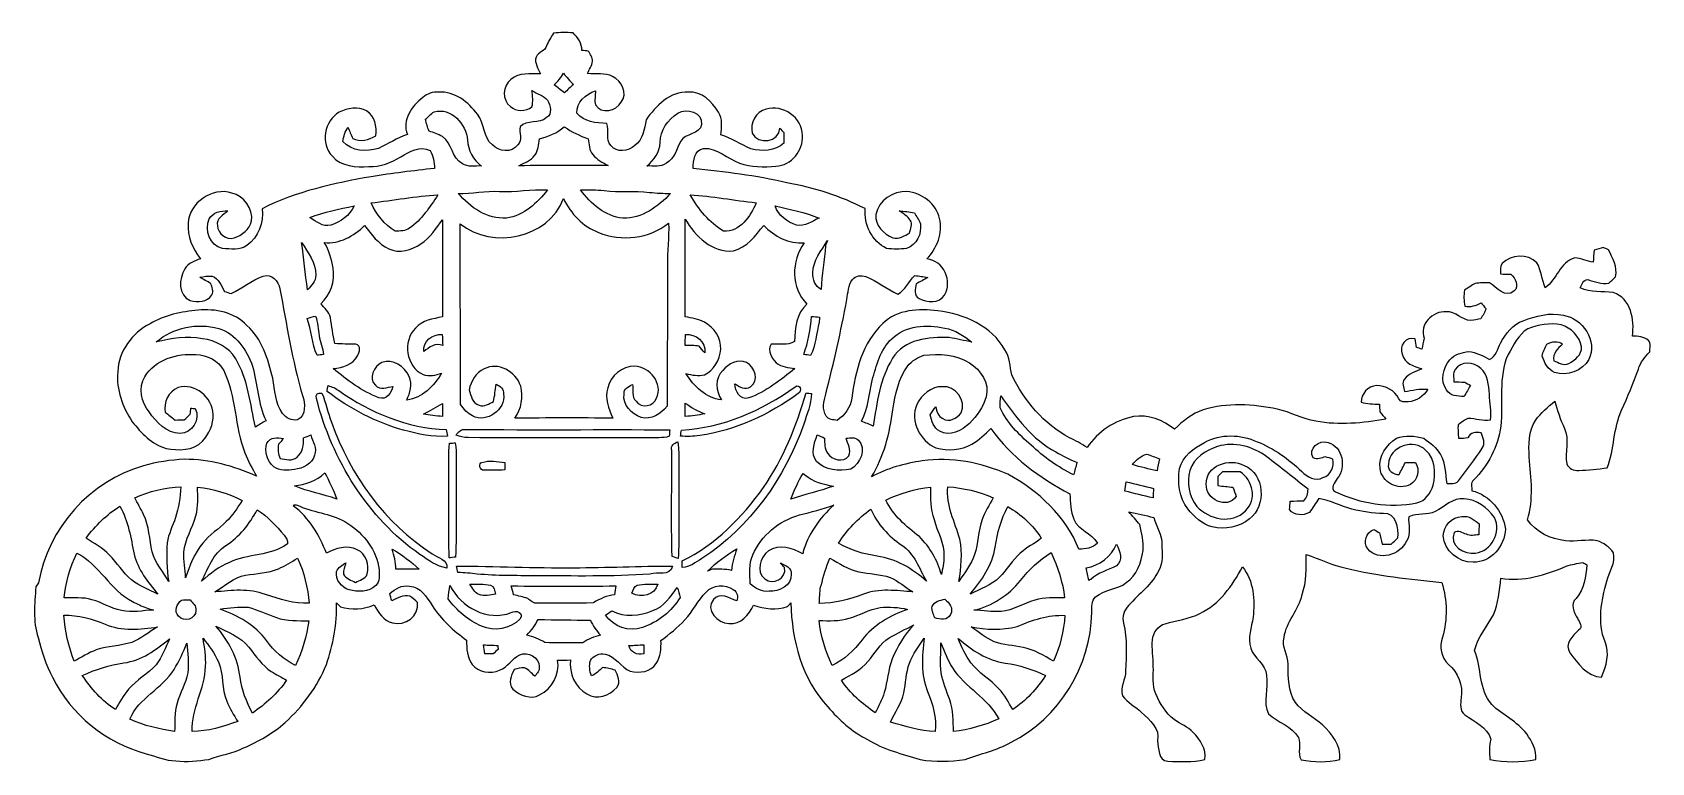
# Model space of a CAD drawing. Header units: centimetres. Extents: x -12.7 to 12.7, y -5.7 to 5.7.
import ezdxf

# ---------------------------------------------------------------- set-up
doc = ezdxf.new("R2010")
doc.units = ezdxf.units.CM
doc.header["$MEASUREMENT"] = 0
doc.layers.add('Camada 1', color=7, linetype='Continuous')

msp = doc.modelspace()

# ---------------------------------------------------------------- linework, layer by layer
at = {"layer": 'Camada 1', "color": 156}
for points, knots in [([(-4.5473, 5.69665), (-4.44605, 5.70934), (-4.34374, 5.71041), (-4.24215, 5.70123), (-4.24215, 5.70123), (-4.15995, 5.62963), (-4.10669, 5.53685), (-4.10209, 5.42607), (-4.10209, 5.42607), (-4.0774, 5.42361), (-4.02802, 5.41901), (-4.00297, 5.41689), (-4.00297, 5.41689), (-3.97474, 5.3668), (-3.93276, 5.31741), (-3.93664, 5.25604), (-3.93664, 5.25604), (-3.94757, 5.18653), (-3.98992, 5.12833), (-4.01425, 5.06341), (-4.01425, 5.06341), (-3.88408, 5.04401), (-3.7419, 5.08706), (-3.62162, 5.01826), (-3.62162, 5.01826), (-3.48333, 4.947), (-3.37572, 4.7558), (-3.48791, 4.61644), (-3.48791, 4.61644), (-3.56164, 4.4697), (-3.79764, 4.4256), (-3.8922, 4.57341), (-3.8922, 4.57341), (-3.90701, 4.64677), (-3.8929, 4.72193), (-3.89008, 4.79565), (-3.89008, 4.79565), (-4.04142, 4.73957), (-4.19206, 4.62173), (-4.18394, 4.44324), (-4.18394, 4.44324), (-4.06646, 4.30635), (-3.88267, 4.28554), (-3.71298, 4.28308), (-3.71298, 4.28308), (-3.67417, 4.17052), (-3.73591, 4.02872), (-3.64808, 3.93522), (-3.64808, 3.93522), (-3.55811, 3.81599), (-3.37361, 3.84315), (-3.27306, 3.93452), (-3.27306, 3.93452), (-3.14184, 4.0266), (-3.12313, 4.19347), (-3.09633, 4.33809), (-3.09633, 4.33809), (-2.94393, 4.55894), (-2.72345, 4.78825), (-2.4324, 4.77343), (-2.4324, 4.77343), (-2.22496, 4.7872), (-2.06128, 4.62385), (-1.96249, 4.4591), (-1.96249, 4.4591), (-1.88841, 4.35434), (-1.91311, 4.22027), (-1.92617, 4.10138), (-1.92617, 4.10138), (-1.75506, 4.05906), (-1.6143, 3.94794), (-1.45204, 3.88479), (-1.45204, 3.88479), (-1.27847, 3.83716), (-1.07562, 3.85056), (-0.9338, 3.97121), (-0.9338, 3.97121), (-0.93415, 4.02695), (-0.93486, 4.08233), (-0.93556, 4.13773), (-0.93556, 4.13773), (-0.95673, 4.1617), (-0.97754, 4.1857), (-0.998, 4.2097), (-0.998, 4.2097), (-1.00117, 3.98285), (-1.34301, 3.94158), (-1.43369, 4.13032), (-1.43369, 4.13032), (-1.46578, 4.2813), (-1.37795, 4.47533), (-1.21532, 4.50673), (-1.21532, 4.50673), (-0.95179, 4.58364), (-0.6424, 4.37585), (-0.64557, 4.09397), (-0.64557, 4.09397), (-0.62547, 3.85514), (-0.81986, 3.62654), (-1.05938, 3.60997), (-1.05938, 3.60997), (-1.24989, 3.60186), (-1.44921, 3.58739), (-1.62984, 3.65972), (-1.62984, 3.65972), (-1.82209, 3.72779), (-1.98296, 3.90065), (-2.19745, 3.89183), (-2.19745, 3.89183), (-2.33961, 3.85867), (-2.35795, 3.69922), (-2.35832, 3.57752), (-2.35832, 3.57752), (-1.86548, 3.52248), (-1.37125, 3.46604), (-0.88793, 3.35173), (-0.88793, 3.35173), (-0.46284, 3.27518), (-0.04375, 3.14359), (0.34079, 2.94604), (0.34079, 2.94604), (0.31891, 2.69875), (0.44591, 2.43028), (0.67486, 2.32304), (0.67486, 2.32304), (0.77823, 2.30786), (0.88547, 2.30857), (0.98953, 2.32233), (0.98953, 2.32233), (1.14757, 2.37208), (1.23048, 2.55198), (1.20543, 2.70827), (1.20543, 2.70827), (1.18463, 2.77106), (1.1444, 2.82504), (1.11159, 2.88149), (1.11159, 2.88149), (1.03328, 2.89913), (0.9532, 2.90547), (0.87347, 2.91041), (0.87347, 2.91041), (0.9352, 2.86666), (1.00787, 2.83138), (1.04775, 2.76436), (1.04775, 2.76436), (1.09748, 2.7044), (1.04352, 2.6289), (1.03716, 2.56258), (1.03716, 2.56258), (0.95603, 2.52306), (0.87029, 2.45463), (0.77505, 2.48954), (0.77505, 2.48954), (0.62723, 2.54528), (0.4886, 2.68639), (0.50729, 2.85467), (0.50729, 2.85467), (0.54926, 3.07516), (0.77716, 3.22579), (0.99413, 3.21486), (0.99413, 3.21486), (1.22555, 3.18876), (1.45767, 3.02789), (1.506, 2.79047), (1.506, 2.79047), (1.56669, 2.56363), (1.46297, 2.32339), (1.30915, 2.15759), (1.30915, 2.15759), (1.5702, 2.13147), (1.71626, 1.80764), (1.58503, 1.58925), (1.58503, 1.58925), (1.50106, 1.45486), (1.3088, 1.47143), (1.18568, 1.5374), (1.18568, 1.5374), (1.09784, 1.58043), (1.12783, 1.6905), (1.14017, 1.76671), (1.14017, 1.76671), (1.2019, 1.79916), (1.26293, 1.83268), (1.32326, 1.86689), (1.32326, 1.86689), (1.25518, 1.88029), (1.18638, 1.88877), (1.1176, 1.89547), (1.1176, 1.89547), (1.02376, 1.80233), (0.96872, 1.67181), (0.85054, 1.60372), (0.85054, 1.60372), (0.6798, 1.68909), (0.5274, 1.80798), (0.35136, 1.88241), (0.35136, 1.88241), (0.28081, 1.89864), (0.18732, 1.90183), (0.14181, 1.83409), (0.14181, 1.83409), (0.06772, 1.74766), (0.07443, 1.62665), (0.05257, 1.52082), (0.05257, 1.52082), (-0.04056, 1.02305), (-0.15027, 0.52846), (-0.27798, 0.03844), (-0.27798, 0.03844), (-0.30868, -0.07267), (-0.33937, -0.2025), (-0.27164, -0.30656), (-0.27164, -0.30656), (-0.23812, -0.36865), (-0.15804, -0.36125), (-0.09877, -0.37465), (-0.09877, -0.37465), (0.0201, -0.2942), (0.11007, -0.17285), (0.12912, -0.02786), (0.12912, -0.02786), (0.1852, 0.39299), (0.29527, 0.84454), (0.6177, 1.14477), (0.6177, 1.14477), (0.84172, 1.36525), (1.18533, 1.38289), (1.47954, 1.3409), (1.47954, 1.3409), (1.89089, 1.29821), (2.32092, 1.10525), (2.53293, 0.73342), (2.53293, 0.73342), (2.60879, 0.6156), (2.60702, 0.47059), (2.64089, 0.33867), (2.64089, 0.33867), (2.83033, -0.07231), (3.14501, -0.43003), (3.54436, -0.64769), (3.54436, -0.64769), (3.63926, -0.69249), (3.73167, -0.74224), (3.82023, -0.79903), (3.82023, -0.79903), (3.98955, -0.55138), (4.25379, -0.37499), (4.548, -0.31537), (4.548, -0.31537), (4.78048, -0.27445), (5.01156, -0.37429), (5.19324, -0.51364), (5.19324, -0.51364), (5.32236, -0.38522), (5.46981, -0.26775), (5.64409, -0.2092), (5.64409, -0.2092), (6.02156, -0.09455), (6.42443, -0.11782), (6.80578, -0.19861), (6.80578, -0.19861), (7.0125, -0.24589), (7.2009, -0.35277), (7.41115, -0.38805), (7.41115, -0.38805), (7.77416, -0.45685), (8.1474, -0.41733), (8.5083, -0.35524), (8.5083, -0.35524), (8.4776, -0.31679), (8.44585, -0.27869), (8.41445, -0.24165), (8.41445, -0.24165), (8.41162, -0.20179), (8.4088, -0.16191), (8.40634, -0.12242), (8.40634, -0.12242), (8.30967, -0.11923), (8.21265, -0.11465), (8.11954, -0.08924), (8.11954, -0.08924), (8.11671, 0.04444), (8.22888, 0.15945), (8.35976, 0.1711), (8.35976, 0.1711), (8.50511, 0.17356), (8.64763, 0.09384), (8.71361, -0.03774), (8.71361, -0.03774), (8.7369, -0.09947), (8.80709, -0.08113), (8.8593, -0.08254), (8.8593, -0.08254), (8.98842, -0.07761), (9.10059, 0.00246), (9.16374, 0.11253), (9.16374, 0.11253), (9.04098, 0.12841), (8.92104, 0.0956), (8.80073, 0.07866), (8.80073, 0.07866), (8.79333, 0.14145), (8.74713, 0.2159), (8.8018, 0.26916), (8.8018, 0.26916), (8.86459, 0.36054), (8.97536, 0.39122), (9.07238, 0.43215), (9.07238, 0.43215), (8.95066, 0.47201), (8.79615, 0.51893), (8.76545, 0.66286), (8.76545, 0.66286), (8.70725, 0.79058), (8.82332, 0.95003), (8.96584, 0.9024), (8.96584, 0.9024), (8.97395, 0.85865), (8.98207, 0.81455), (8.99089, 0.77011), (8.99089, 0.77011), (9.01064, 0.7627), (9.0505, 0.74789), (9.07062, 0.74012), (9.07062, 0.74012), (9.08295, 0.79833), (9.09567, 0.85583), (9.10941, 0.91334), (9.10941, 0.91334), (9.02475, 1.1243), (9.24382, 1.34725), (9.45444, 1.32891), (9.45444, 1.32891), (9.60049, 1.3416), (9.69892, 1.19486), (9.84179, 1.18957), (9.84179, 1.18957), (9.89434, 1.19415), (9.94516, 1.20967), (9.99701, 1.21954), (9.99701, 1.21954), (10.02663, 1.27034), (10.06403, 1.31867), (10.07426, 1.37759), (10.07426, 1.37759), (10.05063, 1.41005), (10.02595, 1.44144), (10.00018, 1.47143), (10.00018, 1.47143), (9.92292, 1.42275), (9.8358, 1.40017), (9.74514, 1.41639), (9.74514, 1.41639), (9.72996, 1.49965), (9.72925, 1.58396), (9.7416, 1.66722), (9.7416, 1.66722), (9.79733, 1.70285), (9.85061, 1.74237), (9.90917, 1.77375), (9.90917, 1.77375), (9.98361, 1.7854), (10.05945, 1.78082), (10.13495, 1.78082), (10.13495, 1.78082), (10.24607, 1.71238), (10.38613, 1.53212), (10.51842, 1.65488), (10.51842, 1.65488), (10.6052, 1.73214), (10.53958, 1.85525), (10.46797, 1.91628), (10.46797, 1.91628), (10.41435, 1.91805), (10.36072, 1.92017), (10.30781, 1.92298), (10.30781, 1.92298), (10.30958, 1.97731), (10.2877, 2.04223), (10.32968, 2.08597), (10.32968, 2.08597), (10.47396, 2.22815), (10.72938, 2.24542), (10.87542, 2.09761), (10.87542, 2.09761), (10.95021, 1.97908), (10.95199, 1.83161), (11.00737, 1.70427), (11.00737, 1.70427), (11.18729, 1.83303), (11.23772, 2.1075), (11.46951, 2.17382), (11.46951, 2.17382), (11.5697, 2.1724), (11.66071, 2.11949), (11.75985, 2.10538), (11.75985, 2.10538), (11.76338, 2.16958), (11.76796, 2.23307), (11.77325, 2.29693), (11.77325, 2.29693), (11.82158, 2.30964), (11.87026, 2.32197), (11.91894, 2.33503), (11.91894, 2.33503), (11.94576, 2.32409), (11.97327, 2.31315), (12.00114, 2.30222), (12.00114, 2.30222), (12.06041, 2.16641), (12.14825, 2.03164), (12.10944, 1.87607), (12.10944, 1.87607), (12.07487, 1.84291), (12.04066, 1.80939), (12.00679, 1.77553), (12.00679, 1.77553), (11.89036, 1.76142), (11.7817, 1.7974), (11.67448, 1.83549), (11.67448, 1.83549), (11.6011, 1.83091), (11.57993, 1.75965), (11.55734, 1.7032), (11.55734, 1.7032), (11.71997, 1.62243), (11.90201, 1.65347), (12.07487, 1.63054), (12.07487, 1.63054), (12.34968, 1.5434), (12.41424, 1.19873), (12.37438, 0.94791), (12.37438, 0.94791), (12.46222, 0.94473), (12.55888, 0.94226), (12.62732, 0.8777), (12.62732, 0.8777), (12.67636, 0.83219), (12.64496, 0.75812), (12.64778, 0.69956), (12.64778, 0.69956), (12.56946, 0.62371), (12.50209, 0.53481), (12.46928, 0.42969), (12.46928, 0.42969), (12.39097, 0.21096), (12.30277, -0.00353), (12.20435, -0.21378), (12.20435, -0.21378), (12.07628, -0.50236), (12.0918, -0.82832), (11.98104, -1.12112), (11.98104, -1.12112), (11.83216, -1.13524), (11.6833, -1.15464), (11.53407, -1.15958), (11.53407, -1.15958), (11.45645, -1.16981), (11.37601, -1.12642), (11.34463, -1.05516), (11.34463, -1.05516), (11.31076, -0.87207), (11.39225, -0.67592), (11.30899, -0.49988), (11.30899, -0.49988), (11.24973, -0.36089), (11.19187, -0.22083), (11.15764, -0.07338), (11.15764, -0.07338), (11.0483, -0.16369), (10.93857, -0.25752), (10.85673, -0.37465), (10.85673, -0.37465), (10.74596, -0.54504), (10.7442, -0.75812), (10.75689, -0.95391), (10.75689, -0.95391), (10.78547, -1.27916), (10.8292, -1.61536), (10.72902, -1.9325), (10.72902, -1.9325), (10.86555, -2.12548), (11.09345, -2.2426), (11.32699, -2.26165), (11.32699, -2.26165), (11.49139, -2.28564), (11.65684, -2.23626), (11.82158, -2.2613), (11.82158, -2.2613), (11.92176, -2.29622), (12.01632, -2.36078), (12.07628, -2.44968), (12.07628, -2.44968), (12.11967, -2.6095), (12.00996, -2.74884), (11.97151, -2.89701), (11.97151, -2.89701), (11.88931, -3.20392), (11.82193, -3.54047), (11.94647, -3.84632), (11.94647, -3.84632), (12.02372, -4.03014), (11.96445, -4.22697), (11.89036, -4.4009), (11.89036, -4.4009), (11.66529, -4.39384), (11.51854, -4.18358), (11.39506, -4.02061), (11.39506, -4.02061), (11.30123, -3.8816), (11.4374, -3.7532), (11.53195, -3.66394), (11.53195, -3.66394), (11.60568, -3.61421), (11.54253, -3.53447), (11.5129, -3.47909), (11.5129, -3.47909), (11.45399, -3.38771), (11.39647, -3.25508), (11.49103, -3.16618), (11.49103, -3.16618), (11.62473, -3.02472), (11.64412, -2.82434), (11.65965, -2.63983), (11.65965, -2.63983), (11.64412, -2.63102), (11.61308, -2.61267), (11.59756, -2.60385), (11.59756, -2.60385), (11.51078, -2.62149), (11.42152, -2.63031), (11.33827, -2.66276), (11.33827, -2.66276), (11.01653, -2.79435), (10.66095, -2.91465), (10.31027, -2.84692), (10.31027, -2.84692), (10.29404, -3.04305), (10.27289, -3.24343), (10.19457, -3.42582), (10.19457, -3.42582), (10.09156, -3.6089), (9.94974, -3.77472), (9.9007, -3.98392), (9.9007, -3.98392), (10.01041, -4.26013), (9.9635, -4.59387), (10.16811, -4.83093), (10.16811, -4.83093), (10.3378, -4.99886), (10.56957, -5.09834), (10.71667, -5.29096), (10.71667, -5.29096), (10.79746, -5.40843), (10.87966, -5.54355), (10.85885, -5.69241), (10.85885, -5.69241), (10.62389, -5.74216), (10.37449, -5.7418), (10.13989, -5.6917), (10.13989, -5.6917), (10.12859, -5.58658), (10.12542, -5.47933), (10.15434, -5.37669), (10.15434, -5.37669), (10.09719, -5.1823), (9.89858, -5.10399), (9.74901, -4.99533), (9.74901, -4.99533), (9.66364, -4.93041), (9.67668, -4.81717), (9.69044, -4.72439), (9.69044, -4.72439), (9.71832, -4.53036), (9.63753, -4.32929), (9.49147, -4.20122), (9.49147, -4.20122), (9.37012, -4.09575), (9.34507, -3.9236), (9.39517, -3.77684), (9.39517, -3.77684), (9.47632, -3.49603), (9.47137, -3.19651), (9.38494, -2.91782), (9.38494, -2.91782), (8.88152, -2.86137), (8.3753, -2.81515), (7.88317, -2.69098), (7.88317, -2.69098), (7.6655, -2.64795), (7.46724, -2.54528), (7.25699, -2.47896), (7.25699, -2.47896), (7.25981, -2.68887), (7.26369, -2.90371), (7.19596, -3.10585), (7.19596, -3.10585), (7.14092, -3.3468), (6.94901, -3.53094), (6.9102, -3.77789), (6.9102, -3.77789), (6.86859, -3.9243), (6.98146, -4.05482), (6.97442, -4.19981), (6.97442, -4.19981), (6.97476, -4.40265), (6.97547, -4.62314), (7.088, -4.8006), (7.088, -4.8006), (7.20124, -4.94736), (7.37551, -5.02813), (7.5117, -5.1509), (7.5117, -5.1509), (7.66409, -5.28637), (7.80979, -5.47758), (7.78722, -5.69241), (7.78722, -5.69241), (7.58859, -5.7418), (7.37693, -5.73722), (7.1769, -5.69877), (7.1769, -5.69877), (7.11446, -5.58658), (7.18538, -5.45994), (7.13634, -5.34775), (7.13634, -5.34775), (7.02802, -5.17102), (6.81496, -5.10962), (6.66643, -4.9784), (6.66643, -4.9784), (6.57048, -4.79248), (6.67066, -4.5727), (6.63327, -4.37373), (6.63327, -4.37373), (6.63046, -4.19276), (6.43678, -4.10774), (6.38739, -3.94582), (6.38739, -3.94582), (6.33835, -3.78566), (6.3955, -3.6195), (6.42725, -3.4618), (6.42725, -3.4618), (6.44877, -3.19122), (6.4396, -2.89207), (6.25722, -2.67334), (6.25722, -2.67334), (6.10164, -2.96615), (5.89879, -3.25861), (5.58906, -3.40325), (5.58906, -3.40325), (5.41937, -3.49179), (5.22569, -3.50731), (5.04542, -3.56376), (5.04542, -3.56376), (4.93501, -3.59409), (4.85422, -3.70099), (4.84752, -3.81423), (4.84752, -3.81423), (4.8327, -3.95393), (4.85985, -4.09327), (4.85985, -4.23333), (4.85985, -4.23333), (4.86516, -4.3769), (4.83763, -4.5272), (4.89691, -4.66407), (4.89691, -4.66407), (4.96887, -4.81329), (5.04966, -4.96922), (5.189, -5.06694), (5.189, -5.06694), (5.28496, -5.13927), (5.40419, -5.17842), (5.4871, -5.26873), (5.4871, -5.26873), (5.59505, -5.37951), (5.69595, -5.52979), (5.66561, -5.69207), (5.66561, -5.69207), (5.47687, -5.7418), (5.27967, -5.72416), (5.08706, -5.72169), (5.08706, -5.72169), (4.9343, -5.71183), (4.94205, -5.51356), (4.9269, -5.39996), (4.9269, -5.39996), (4.96922, -5.20593), (4.79989, -5.07259), (4.67571, -4.95511), (4.67571, -4.95511), (4.58116, -4.86268), (4.45347, -4.80306), (4.37868, -4.69229), (4.37868, -4.69229), (4.33105, -4.55965), (4.42911, -4.43688), (4.4256, -4.30459), (4.4256, -4.30459), (4.43406, -4.05553), (4.45275, -3.80188), (4.39208, -3.5574), (4.39208, -3.5574), (4.36421, -3.4551), (4.40336, -3.3468), (4.47604, -3.27271), (4.47604, -3.27271), (4.63868, -3.09667), (4.83763, -2.94569), (4.94629, -2.72661), (4.94629, -2.72661), (5.01896, -2.60597), (4.99356, -2.45957), (4.99568, -2.32587), (4.99568, -2.32587), (4.99709, -2.17275), (4.90855, -2.04082), (4.86657, -1.89793), (4.86657, -1.89793), (4.73674, -1.86443), (4.60516, -1.84009), (4.47498, -1.80869), (4.47498, -1.80869), (4.53495, -1.87359), (4.59105, -1.94203), (4.64784, -2.01012), (4.64784, -2.01012), (4.67077, -2.14383), (4.71628, -2.27717), (4.699, -2.41477), (4.699, -2.41477), (4.67113, -2.60456), (4.60092, -2.80599), (4.43652, -2.91958), (4.43652, -2.91958), (4.29436, -3.03283), (4.09187, -3.02153), (3.95464, -3.14325), (3.95464, -3.14325), (3.88549, -3.20604), (3.89784, -3.30376), (3.89607, -3.38807), (3.89607, -3.38807), (3.8802, -4.22804), (3.38561, -5.04789), (2.62819, -5.42254), (2.62819, -5.42254), (2.40312, -5.54989), (2.14841, -5.60387), (1.90746, -5.6917), (1.90746, -5.6917), (1.67464, -5.72735), (1.43686, -5.7358), (1.20438, -5.69312), (1.20438, -5.69312), (0.92109, -5.6074), (0.6283, -5.5372), (0.37394, -5.37915), (0.37394, -5.37915), (0.13229, -5.25568), (-0.0702, -5.07118), (-0.24694, -4.86762), (-0.24694, -4.86762), (-0.6491, -4.42911), (-0.81562, -3.82235), (-0.82479, -3.23778), (-0.82479, -3.23778), (-0.83855, -3.25225), (-0.86606, -3.28083), (-0.87982, -3.2953), (-0.87982, -3.2953), (-1.05375, -3.3528), (-1.2393, -3.33375), (-1.40935, -3.2713), (-1.40935, -3.2713), (-1.48342, -3.41948), (-1.61183, -3.5821), (-1.79811, -3.55917), (-1.79811, -3.55917), (-1.97272, -3.56588), (-2.17699, -3.3401), (-2.0387, -3.1824), (-2.0387, -3.1824), (-1.93922, -3.06139), (-1.78752, -3.16652), (-1.67428, -3.20604), (-1.67428, -3.20604), (-1.65381, -3.13972), (-1.66229, -3.06492), (-1.72895, -3.02965), (-1.72895, -3.02965), (-1.85454, -2.94004), (-2.04857, -2.95168), (-2.15511, -3.0667), (-2.15511, -3.0667), (-2.28599, -3.19758), (-2.36326, -3.37043), (-2.48954, -3.50519), (-2.48954, -3.50519), (-2.60244, -3.62513), (-2.73049, -3.72957), (-2.86315, -3.82658), (-2.86315, -3.82658), (-2.86032, -3.9497), (-2.8649, -4.08057), (-2.93792, -4.1857), (-2.93792, -4.1857), (-3.01837, -4.32505), (-3.20392, -4.33811), (-3.3461, -4.31058), (-3.3461, -4.31058), (-3.49532, -4.24744), (-3.57328, -4.07246), (-3.73839, -4.0393), (-3.73839, -4.0393), (-3.82939, -4.02096), (-3.92219, -4.064), (-3.97087, -4.1416), (-3.97087, -4.1416), (-3.98885, -4.21993), (-3.98814, -4.30671), (-3.9504, -4.37973), (-3.9504, -4.37973), (-3.88196, -4.35256), (-3.83292, -4.29541), (-3.77789, -4.24921), (-3.77789, -4.24921), (-3.71228, -4.25979), (-3.64701, -4.2746), (-3.58174, -4.29048), (-3.58174, -4.29048), (-3.54259, -4.37232), (-3.48967, -4.47957), (-3.55564, -4.56211), (-3.55564, -4.56211), (-3.66394, -4.69265), (-3.87349, -4.76919), (-4.02449, -4.66583), (-4.02449, -4.66583), (-4.21393, -4.5653), (-4.30776, -4.34021), (-4.2813, -4.13244), (-4.2813, -4.13244), (-4.34939, -4.13349), (-4.41713, -4.13456), (-4.48451, -4.13526), (-4.48451, -4.13526), (-4.44923, -4.35715), (-4.56352, -4.58364), (-4.76673, -4.67995), (-4.76673, -4.67995), (-4.90714, -4.76003), (-5.07824, -4.68841), (-5.18617, -4.58786), (-5.18617, -4.58786), (-5.26732, -4.49474), (-5.21229, -4.37479), (-5.16607, -4.28059), (-5.16607, -4.28059), (-5.11315, -4.27002), (-5.06024, -4.25167), (-5.00486, -4.25662), (-5.00486, -4.25662), (-4.93888, -4.28201), (-4.89549, -4.34304), (-4.84152, -4.38679), (-4.84152, -4.38679), (-4.80835, -4.34128), (-4.76144, -4.29577), (-4.77343, -4.23403), (-4.77343, -4.23403), (-4.77448, -4.08727), (-4.95053, -3.99591), (-5.07824, -4.05095), (-5.07824, -4.05095), (-5.20135, -4.1088), (-5.26661, -4.24497), (-5.39503, -4.29436), (-5.39503, -4.29436), (-5.5379, -4.35151), (-5.72416, -4.3254), (-5.82612, -4.20263), (-5.82612, -4.20263), (-5.9002, -4.09081), (-5.9175, -3.95393), (-5.91114, -3.82305), (-5.91114, -3.82305), (-6.11752, -3.67064), (-6.31506, -3.49778), (-6.45125, -3.2773), (-6.45125, -3.2773), (-6.53837, -3.14783), (-6.63327, -2.98097), (-6.80895, -2.97249), (-6.80895, -2.97249), (-6.92714, -2.95346), (-7.03262, -3.01766), (-7.11799, -3.09209), (-7.11799, -3.09209), (-7.11022, -3.12103), (-7.09507, -3.17853), (-7.0873, -3.2071), (-7.0873, -3.2071), (-6.99876, -3.16371), (-6.90562, -3.10268), (-6.80225, -3.1316), (-6.80225, -3.1316), (-6.7571, -3.15806), (-6.71971, -3.1958), (-6.68055, -3.23037), (-6.68055, -3.23037), (-6.65373, -3.43853), (-6.87951, -3.61244), (-7.07565, -3.54824), (-7.07565, -3.54824), (-7.21995, -3.52212), (-7.29262, -3.38349), (-7.36177, -3.26989), (-7.36177, -3.26989), (-7.53039, -3.33762), (-7.7163, -3.35209), (-7.89094, -3.29742), (-7.89094, -3.29742), (-7.91174, -3.27625), (-7.93221, -3.25542), (-7.95301, -3.23461), (-7.95301, -3.23461), (-7.94278, -3.56481), (-8.00593, -3.89254), (-8.11212, -4.20404), (-8.11212, -4.20404), (-8.25111, -4.55295), (-8.48324, -4.85985), (-8.75876, -5.11281), (-8.75876, -5.11281), (-8.94644, -5.28849), (-9.17856, -5.40526), (-9.40964, -5.51249), (-9.40964, -5.51249), (-9.5832, -5.59435), (-9.77441, -5.62539), (-9.95291, -5.69312), (-9.95291, -5.69312), (-10.12578, -5.71394), (-10.30075, -5.73758), (-10.47467, -5.71253), (-10.47467, -5.71253), (-10.63695, -5.71465), (-10.78335, -5.64198), (-10.93823, -5.60528), (-10.93823, -5.60528), (-11.56899, -5.43382), (-12.11897, -4.98897), (-12.40719, -4.4009), (-12.40719, -4.4009), (-12.51761, -4.20758), (-12.57793, -3.99274), (-12.63156, -3.77825), (-12.63156, -3.77825), (-12.72327, -3.52531), (-12.68271, -3.24943), (-12.67177, -2.98696), (-12.67177, -2.98696), (-12.65978, -2.97039), (-12.6365, -2.93758), (-12.62486, -2.92099), (-12.62486, -2.92099), (-12.48269, -2.06798), (-11.81593, -1.32009), (-10.98056, -1.08973), (-10.98056, -1.08973), (-10.77207, -1.02729), (-10.55475, -0.99447), (-10.33709, -0.98565), (-10.33709, -0.98565), (-9.94621, -0.98248), (-9.5631, -1.09078), (-9.2082, -1.24848), (-9.2082, -1.24848), (-9.27347, -1.1303), (-9.34085, -1.01247), (-9.38917, -0.88618), (-9.38917, -0.88618), (-9.55393, -0.46955), (-9.52111, 0.00105), (-9.72185, 0.40604), (-9.72185, 0.40604), (-9.80369, 0.56444), (-9.98255, 0.65475), (-10.15717, 0.65617), (-10.15717, 0.65617), (-10.45632, 0.68226), (-10.79712, 0.58032), (-10.95974, 0.3108), (-10.95974, 0.3108), (-11.06769, 0.13687), (-11.01124, -0.0889), (-10.89342, -0.24236), (-10.89342, -0.24236), (-10.7763, -0.40145), (-10.62002, -0.5736), (-10.408, -0.57925), (-10.408, -0.57925), (-10.21644, -0.58278), (-10.08274, -0.35736), (-10.16776, -0.18908), (-10.16776, -0.18908), (-10.18539, -0.18767), (-10.22067, -0.1845), (-10.23796, -0.18308), (-10.23796, -0.18308), (-10.24043, -0.20708), (-10.24466, -0.25505), (-10.24678, -0.27869), (-10.24678, -0.27869), (-10.27888, -0.30762), (-10.31063, -0.33655), (-10.34202, -0.36617), (-10.34202, -0.36617), (-10.38895, -0.36724), (-10.43587, -0.36829), (-10.48243, -0.369), (-10.48243, -0.369), (-10.53499, -0.32878), (-10.58757, -0.28857), (-10.64013, -0.2487), (-10.64013, -0.2487), (-10.67082, -0.08995), (-10.58932, 0.07691), (-10.43869, 0.13899), (-10.43869, 0.13899), (-10.1741, 0.22083), (-9.894, -0.01517), (-9.88836, -0.28187), (-9.88836, -0.28187), (-9.87813, -0.4385), (-9.95538, -0.58666), (-10.05557, -0.70202), (-10.05557, -0.70202), (-10.20233, -0.85054), (-10.43375, -0.85407), (-10.62531, -0.81314), (-10.62531, -0.81314), (-10.85144, -0.75459), (-11.01478, -0.57009), (-11.1573, -0.39582), (-11.1573, -0.39582), (-11.3097, -0.16651), (-11.41165, 0.109), (-11.38237, 0.38805), (-11.38237, 0.38805), (-11.37567, 0.7112), (-11.15553, 0.99306), (-10.87825, 1.14123), (-10.87825, 1.14123), (-10.65106, 1.27847), (-10.38542, 1.32891), (-10.12507, 1.35536), (-10.12507, 1.35536), (-9.85237, 1.37724), (-9.55075, 1.32432), (-9.35848, 1.113), (-9.35848, 1.113), (-9.11577, 0.90416), (-9.02582, 0.58525), (-8.95385, 0.28575), (-8.95385, 0.28575), (-8.90975, 0.10018), (-8.92421, -0.11112), (-8.79756, -0.2667), (-8.79756, -0.2667), (-8.74535, -0.34008), (-8.6547, -0.38381), (-8.56403, -0.36442), (-8.56403, -0.36442), (-8.42468, -0.29598), (-8.44655, -0.10653), (-8.48677, 0.01693), (-8.48677, 0.01693), (-8.64517, 0.56515), (-8.73583, 1.12923), (-8.84132, 1.68909), (-8.84132, 1.68909), (-8.86142, 1.81292), (-8.97043, 1.92651), (-9.10484, 1.8877), (-9.10484, 1.8877), (-9.28511, 1.82457), (-9.43187, 1.69509), (-9.60331, 1.61361), (-9.60331, 1.61361), (-9.63929, 1.6256), (-9.67493, 1.63759), (-9.71091, 1.64889), (-9.71091, 1.64889), (-9.76171, 1.73743), (-9.79734, 1.85173), (-9.90353, 1.88806), (-9.90353, 1.88806), (-9.96879, 1.89371), (-10.03334, 1.88029), (-10.0972, 1.87006), (-10.0972, 1.87006), (-10.04005, 1.8362), (-9.9822, 1.80304), (-9.92293, 1.772), (-9.92293, 1.772), (-9.90776, 1.71414), (-9.87459, 1.65064), (-9.90917, 1.59208), (-9.90917, 1.59208), (-9.97726, 1.47954), (-10.13248, 1.47637), (-10.24643, 1.50424), (-10.24643, 1.50424), (-10.43833, 1.58362), (-10.43092, 1.85349), (-10.32968, 2.00235), (-10.32968, 2.00235), (-10.28276, 2.09585), (-10.17551, 2.12195), (-10.08803, 2.16146), (-10.08803, 2.16146), (-10.21009, 2.3188), (-10.29722, 2.51319), (-10.27958, 2.71638), (-10.27958, 2.71638), (-10.263, 3.03917), (-9.9007, 3.2914), (-9.59414, 3.19122), (-9.59414, 3.19122), (-9.40435, 3.14713), (-9.25865, 2.94674), (-9.28581, 2.75237), (-9.28581, 2.75237), (-9.31545, 2.61972), (-9.4368, 2.52801), (-9.55992, 2.48637), (-9.55992, 2.48637), (-9.6841, 2.45215), (-9.8118, 2.55269), (-9.82097, 2.67794), (-9.82097, 2.67794), (-9.84426, 2.7894), (-9.72608, 2.84692), (-9.65799, 2.91112), (-9.65799, 2.91112), (-9.76911, 2.91641), (-9.88907, 2.89102), (-9.94833, 2.78623), (-9.94833, 2.78623), (-10.02277, 2.6102), (-9.9448, 2.36395), (-9.7416, 2.31985), (-9.7416, 2.31985), (-9.61425, 2.31527), (-9.46644, 2.28494), (-9.35813, 2.37031), (-9.35813, 2.37031), (-9.17751, 2.49872), (-9.09143, 2.72661), (-9.11754, 2.94393), (-9.11754, 2.94393), (-8.58449, 3.21839), (-7.99359, 3.34256), (-7.40798, 3.44664), (-7.40798, 3.44664), (-7.07813, 3.49919), (-6.74687, 3.54259), (-6.41419, 3.57575), (-6.41419, 3.57575), (-6.41984, 3.67454), (-6.43714, 3.77225), (-6.4837, 3.86045), (-6.4837, 3.86045), (-6.64527, 3.93559), (-6.80507, 3.8421), (-6.94302, 3.76061), (-6.94302, 3.76061), (-7.094, 3.66783), (-7.26581, 3.59728), (-7.44607, 3.60503), (-7.44607, 3.60503), (-7.6447, 3.59587), (-7.87893, 3.60257), (-8.01758, 3.76695), (-8.01758, 3.76695), (-8.20737, 3.96416), (-8.1481, 4.3254), (-7.91068, 4.45805), (-7.91068, 4.45805), (-7.78087, 4.52508), (-7.6133, 4.55188), (-7.48064, 4.47886), (-7.48064, 4.47886), (-7.35083, 4.39807), (-7.31626, 4.23121), (-7.33602, 4.08905), (-7.33602, 4.08905), (-7.44677, 4.01954), (-7.5759, 3.98426), (-7.69866, 4.04777), (-7.69866, 4.04777), (-7.72407, 4.10598), (-7.74876, 4.16418), (-7.77309, 4.22239), (-7.77309, 4.22239), (-7.81473, 4.1543), (-7.84436, 4.07952), (-7.85354, 3.99979), (-7.85354, 3.99979), (-7.71666, 3.84104), (-7.48171, 3.83329), (-7.29509, 3.89183), (-7.29509, 3.89183), (-7.14269, 3.96134), (-7.00229, 4.05659), (-6.84072, 4.10669), (-6.84072, 4.10669), (-6.92925, 4.33458), (-6.77228, 4.55719), (-6.59906, 4.69159), (-6.59906, 4.69159), (-6.5278, 4.74627), (-6.44136, 4.78155), (-6.35, 4.77343), (-6.35, 4.77343), (-6.09847, 4.78825), (-5.88432, 4.61539), (-5.74004, 4.42595), (-5.74004, 4.42595), (-5.62468, 4.28449), (-5.6575, 4.06576), (-5.50791, 3.94652), (-5.50791, 3.94652), (-5.40597, 3.83786), (-5.20522, 3.81528), (-5.10998, 3.94475), (-5.10998, 3.94475), (-5.03237, 4.02271), (-5.08881, 4.1349), (-5.07434, 4.22839), (-5.07434, 4.22839), (-4.96958, 4.34552), (-4.77378, 4.26754), (-4.65666, 4.37303), (-4.65666, 4.37303), (-4.56318, 4.43335), (-4.59809, 4.56564), (-4.64255, 4.64609), (-4.64255, 4.64609), (-4.70853, 4.7191), (-4.80589, 4.75226), (-4.89091, 4.79743), (-4.89091, 4.79743), (-4.87432, 4.71311), (-4.86516, 4.62633), (-4.88667, 4.54201), (-4.88667, 4.54201), (-4.98863, 4.47498), (-5.13326, 4.45698), (-5.22605, 4.54942), (-5.22605, 4.54942), (-5.35834, 4.64996), (-5.34916, 4.87362), (-5.21828, 4.97134), (-5.21828, 4.97134), (-5.09023, 5.08528), (-4.91101, 5.05388), (-4.75438, 5.06201), (-4.75438, 5.06201), (-4.78895, 5.14419), (-4.85174, 5.22958), (-4.82247, 5.32341), (-4.82247, 5.32341), (-4.79142, 5.40419), (-4.67501, 5.41197), (-4.65701, 5.50121), (-4.65701, 5.50121), (-4.63125, 5.57213), (-4.58752, 5.63386), (-4.5473, 5.69665)], [0, 0, 0, 0, 0.00311526, 0.00311526, 0.00311526, 0.00311526, 0.00623053, 0.00623053, 0.00623053, 0.00623053, 0.00934579, 0.00934579, 0.00934579, 0.00934579, 0.01246106, 0.01246106, 0.01246106, 0.01246106, 0.01557632, 0.01557632, 0.01557632, 0.01557632, 0.01869159, 0.01869159, 0.01869159, 0.01869159, 0.02180685, 0.02180685, 0.02180685, 0.02180685, 0.02492212, 0.02492212, 0.02492212, 0.02492212, 0.02803738, 0.02803738, 0.02803738, 0.02803738, 0.03115265, 0.03115265, 0.03115265, 0.03115265, 0.03426791, 0.03426791, 0.03426791, 0.03426791, 0.03738318, 0.03738318, 0.03738318, 0.03738318, 0.04049844, 0.04049844, 0.04049844, 0.04049844, 0.04361371, 0.04361371, 0.04361371, 0.04361371, 0.04672897, 0.04672897, 0.04672897, 0.04672897, 0.04984424, 0.04984424, 0.04984424, 0.04984424, 0.0529595, 0.0529595, 0.0529595, 0.0529595, 0.05607477, 0.05607477, 0.05607477, 0.05607477, 0.05919003, 0.05919003, 0.05919003, 0.05919003, 0.0623053, 0.0623053, 0.0623053, 0.0623053, 0.06542056, 0.06542056, 0.06542056, 0.06542056, 0.06853583, 0.06853583, 0.06853583, 0.06853583, 0.07165109, 0.07165109, 0.07165109, 0.07165109, 0.07476636, 0.07476636, 0.07476636, 0.07476636, 0.07788162, 0.07788162, 0.07788162, 0.07788162, 0.08099688, 0.08099688, 0.08099688, 0.08099688, 0.08411215, 0.08411215, 0.08411215, 0.08411215, 0.08722741, 0.08722741, 0.08722741, 0.08722741, 0.09034268, 0.09034268, 0.09034268, 0.09034268, 0.09345794, 0.09345794, 0.09345794, 0.09345794, 0.09657321, 0.09657321, 0.09657321, 0.09657321, 0.09968847, 0.09968847, 0.09968847, 0.09968847, 0.10280374, 0.10280374, 0.10280374, 0.10280374, 0.105919, 0.105919, 0.105919, 0.105919, 0.10903427, 0.10903427, 0.10903427, 0.10903427, 0.11214953, 0.11214953, 0.11214953, 0.11214953, 0.1152648, 0.1152648, 0.1152648, 0.1152648, 0.11838006, 0.11838006, 0.11838006, 0.11838006, 0.12149533, 0.12149533, 0.12149533, 0.12149533, 0.12461059, 0.12461059, 0.12461059, 0.12461059, 0.12772586, 0.12772586, 0.12772586, 0.12772586, 0.13084112, 0.13084112, 0.13084112, 0.13084112, 0.13395639, 0.13395639, 0.13395639, 0.13395639, 0.13707165, 0.13707165, 0.13707165, 0.13707165, 0.14018692, 0.14018692, 0.14018692, 0.14018692, 0.14330218, 0.14330218, 0.14330218, 0.14330218, 0.14641745, 0.14641745, 0.14641745, 0.14641745, 0.14953271, 0.14953271, 0.14953271, 0.14953271, 0.15264798, 0.15264798, 0.15264798, 0.15264798, 0.15576324, 0.15576324, 0.15576324, 0.15576324, 0.1588785, 0.1588785, 0.1588785, 0.1588785, 0.16199377, 0.16199377, 0.16199377, 0.16199377, 0.16510903, 0.16510903, 0.16510903, 0.16510903, 0.1682243, 0.1682243, 0.1682243, 0.1682243, 0.17133956, 0.17133956, 0.17133956, 0.17133956, 0.17445483, 0.17445483, 0.17445483, 0.17445483, 0.17757009, 0.17757009, 0.17757009, 0.17757009, 0.18068536, 0.18068536, 0.18068536, 0.18068536, 0.18380062, 0.18380062, 0.18380062, 0.18380062, 0.18691589, 0.18691589, 0.18691589, 0.18691589, 0.19003115, 0.19003115, 0.19003115, 0.19003115, 0.19314642, 0.19314642, 0.19314642, 0.19314642, 0.19626168, 0.19626168, 0.19626168, 0.19626168, 0.19937695, 0.19937695, 0.19937695, 0.19937695, 0.20249221, 0.20249221, 0.20249221, 0.20249221, 0.20560748, 0.20560748, 0.20560748, 0.20560748, 0.20872274, 0.20872274, 0.20872274, 0.20872274, 0.21183801, 0.21183801, 0.21183801, 0.21183801, 0.21495327, 0.21495327, 0.21495327, 0.21495327, 0.21806854, 0.21806854, 0.21806854, 0.21806854, 0.2211838, 0.2211838, 0.2211838, 0.2211838, 0.22429907, 0.22429907, 0.22429907, 0.22429907, 0.22741433, 0.22741433, 0.22741433, 0.22741433, 0.2305296, 0.2305296, 0.2305296, 0.2305296, 0.23364486, 0.23364486, 0.23364486, 0.23364486, 0.23676012, 0.23676012, 0.23676012, 0.23676012, 0.23987539, 0.23987539, 0.23987539, 0.23987539, 0.24299065, 0.24299065, 0.24299065, 0.24299065, 0.24610592, 0.24610592, 0.24610592, 0.24610592, 0.24922118, 0.24922118, 0.24922118, 0.24922118, 0.25233645, 0.25233645, 0.25233645, 0.25233645, 0.25545171, 0.25545171, 0.25545171, 0.25545171, 0.25856698, 0.25856698, 0.25856698, 0.25856698, 0.26168224, 0.26168224, 0.26168224, 0.26168224, 0.26479751, 0.26479751, 0.26479751, 0.26479751, 0.26791277, 0.26791277, 0.26791277, 0.26791277, 0.27102804, 0.27102804, 0.27102804, 0.27102804, 0.2741433, 0.2741433, 0.2741433, 0.2741433, 0.27725857, 0.27725857, 0.27725857, 0.27725857, 0.28037383, 0.28037383, 0.28037383, 0.28037383, 0.2834891, 0.2834891, 0.2834891, 0.2834891, 0.28660436, 0.28660436, 0.28660436, 0.28660436, 0.28971963, 0.28971963, 0.28971963, 0.28971963, 0.29283489, 0.29283489, 0.29283489, 0.29283489, 0.29595016, 0.29595016, 0.29595016, 0.29595016, 0.29906542, 0.29906542, 0.29906542, 0.29906542, 0.30218069, 0.30218069, 0.30218069, 0.30218069, 0.30529595, 0.30529595, 0.30529595, 0.30529595, 0.30841121, 0.30841121, 0.30841121, 0.30841121, 0.31152648, 0.31152648, 0.31152648, 0.31152648, 0.31464174, 0.31464174, 0.31464174, 0.31464174, 0.31775701, 0.31775701, 0.31775701, 0.31775701, 0.32087227, 0.32087227, 0.32087227, 0.32087227, 0.32398754, 0.32398754, 0.32398754, 0.32398754, 0.3271028, 0.3271028, 0.3271028, 0.3271028, 0.33021807, 0.33021807, 0.33021807, 0.33021807, 0.33333333, 0.33333333, 0.33333333, 0.33333333, 0.3364486, 0.3364486, 0.3364486, 0.3364486, 0.33956386, 0.33956386, 0.33956386, 0.33956386, 0.34267913, 0.34267913, 0.34267913, 0.34267913, 0.34579439, 0.34579439, 0.34579439, 0.34579439, 0.34890966, 0.34890966, 0.34890966, 0.34890966, 0.35202492, 0.35202492, 0.35202492, 0.35202492, 0.35514019, 0.35514019, 0.35514019, 0.35514019, 0.35825545, 0.35825545, 0.35825545, 0.35825545, 0.36137072, 0.36137072, 0.36137072, 0.36137072, 0.36448598, 0.36448598, 0.36448598, 0.36448598, 0.36760125, 0.36760125, 0.36760125, 0.36760125, 0.37071651, 0.37071651, 0.37071651, 0.37071651, 0.37383178, 0.37383178, 0.37383178, 0.37383178, 0.37694704, 0.37694704, 0.37694704, 0.37694704, 0.38006231, 0.38006231, 0.38006231, 0.38006231, 0.38317757, 0.38317757, 0.38317757, 0.38317757, 0.38629283, 0.38629283, 0.38629283, 0.38629283, 0.3894081, 0.3894081, 0.3894081, 0.3894081, 0.39252336, 0.39252336, 0.39252336, 0.39252336, 0.39563863, 0.39563863, 0.39563863, 0.39563863, 0.39875389, 0.39875389, 0.39875389, 0.39875389, 0.40186916, 0.40186916, 0.40186916, 0.40186916, 0.40498442, 0.40498442, 0.40498442, 0.40498442, 0.40809969, 0.40809969, 0.40809969, 0.40809969, 0.41121495, 0.41121495, 0.41121495, 0.41121495, 0.41433022, 0.41433022, 0.41433022, 0.41433022, 0.41744548, 0.41744548, 0.41744548, 0.41744548, 0.42056075, 0.42056075, 0.42056075, 0.42056075, 0.42367601, 0.42367601, 0.42367601, 0.42367601, 0.42679128, 0.42679128, 0.42679128, 0.42679128, 0.42990654, 0.42990654, 0.42990654, 0.42990654, 0.43302181, 0.43302181, 0.43302181, 0.43302181, 0.43613707, 0.43613707, 0.43613707, 0.43613707, 0.43925234, 0.43925234, 0.43925234, 0.43925234, 0.4423676, 0.4423676, 0.4423676, 0.4423676, 0.44548287, 0.44548287, 0.44548287, 0.44548287, 0.44859813, 0.44859813, 0.44859813, 0.44859813, 0.4517134, 0.4517134, 0.4517134, 0.4517134, 0.45482866, 0.45482866, 0.45482866, 0.45482866, 0.45794393, 0.45794393, 0.45794393, 0.45794393, 0.46105919, 0.46105919, 0.46105919, 0.46105919, 0.46417445, 0.46417445, 0.46417445, 0.46417445, 0.46728972, 0.46728972, 0.46728972, 0.46728972, 0.47040498, 0.47040498, 0.47040498, 0.47040498, 0.47352025, 0.47352025, 0.47352025, 0.47352025, 0.47663551, 0.47663551, 0.47663551, 0.47663551, 0.47975078, 0.47975078, 0.47975078, 0.47975078, 0.48286604, 0.48286604, 0.48286604, 0.48286604, 0.48598131, 0.48598131, 0.48598131, 0.48598131, 0.48909657, 0.48909657, 0.48909657, 0.48909657, 0.49221184, 0.49221184, 0.49221184, 0.49221184, 0.4953271, 0.4953271, 0.4953271, 0.4953271, 0.49844237, 0.49844237, 0.49844237, 0.49844237, 0.50155763, 0.50155763, 0.50155763, 0.50155763, 0.5046729, 0.5046729, 0.5046729, 0.5046729, 0.50778816, 0.50778816, 0.50778816, 0.50778816, 0.51090343, 0.51090343, 0.51090343, 0.51090343, 0.51401869, 0.51401869, 0.51401869, 0.51401869, 0.51713396, 0.51713396, 0.51713396, 0.51713396, 0.52024922, 0.52024922, 0.52024922, 0.52024922, 0.52336449, 0.52336449, 0.52336449, 0.52336449, 0.52647975, 0.52647975, 0.52647975, 0.52647975, 0.52959502, 0.52959502, 0.52959502, 0.52959502, 0.53271028, 0.53271028, 0.53271028, 0.53271028, 0.53582555, 0.53582555, 0.53582555, 0.53582555, 0.53894081, 0.53894081, 0.53894081, 0.53894081, 0.54205607, 0.54205607, 0.54205607, 0.54205607, 0.54517134, 0.54517134, 0.54517134, 0.54517134, 0.5482866, 0.5482866, 0.5482866, 0.5482866, 0.55140187, 0.55140187, 0.55140187, 0.55140187, 0.55451713, 0.55451713, 0.55451713, 0.55451713, 0.5576324, 0.5576324, 0.5576324, 0.5576324, 0.56074766, 0.56074766, 0.56074766, 0.56074766, 0.56386293, 0.56386293, 0.56386293, 0.56386293, 0.56697819, 0.56697819, 0.56697819, 0.56697819, 0.57009346, 0.57009346, 0.57009346, 0.57009346, 0.57320872, 0.57320872, 0.57320872, 0.57320872, 0.57632399, 0.57632399, 0.57632399, 0.57632399, 0.57943925, 0.57943925, 0.57943925, 0.57943925, 0.58255452, 0.58255452, 0.58255452, 0.58255452, 0.58566978, 0.58566978, 0.58566978, 0.58566978, 0.58878505, 0.58878505, 0.58878505, 0.58878505, 0.59190031, 0.59190031, 0.59190031, 0.59190031, 0.59501558, 0.59501558, 0.59501558, 0.59501558, 0.59813084, 0.59813084, 0.59813084, 0.59813084, 0.60124611, 0.60124611, 0.60124611, 0.60124611, 0.60436137, 0.60436137, 0.60436137, 0.60436137, 0.60747664, 0.60747664, 0.60747664, 0.60747664, 0.6105919, 0.6105919, 0.6105919, 0.6105919, 0.61370717, 0.61370717, 0.61370717, 0.61370717, 0.61682243, 0.61682243, 0.61682243, 0.61682243, 0.61993769, 0.61993769, 0.61993769, 0.61993769, 0.62305296, 0.62305296, 0.62305296, 0.62305296, 0.62616822, 0.62616822, 0.62616822, 0.62616822, 0.62928349, 0.62928349, 0.62928349, 0.62928349, 0.63239875, 0.63239875, 0.63239875, 0.63239875, 0.63551402, 0.63551402, 0.63551402, 0.63551402, 0.63862928, 0.63862928, 0.63862928, 0.63862928, 0.64174455, 0.64174455, 0.64174455, 0.64174455, 0.64485981, 0.64485981, 0.64485981, 0.64485981, 0.64797508, 0.64797508, 0.64797508, 0.64797508, 0.65109034, 0.65109034, 0.65109034, 0.65109034, 0.65420561, 0.65420561, 0.65420561, 0.65420561, 0.65732087, 0.65732087, 0.65732087, 0.65732087, 0.66043614, 0.66043614, 0.66043614, 0.66043614, 0.6635514, 0.6635514, 0.6635514, 0.6635514, 0.66666667, 0.66666667, 0.66666667, 0.66666667, 0.66978193, 0.66978193, 0.66978193, 0.66978193, 0.6728972, 0.6728972, 0.6728972, 0.6728972, 0.67601246, 0.67601246, 0.67601246, 0.67601246, 0.67912773, 0.67912773, 0.67912773, 0.67912773, 0.68224299, 0.68224299, 0.68224299, 0.68224299, 0.68535826, 0.68535826, 0.68535826, 0.68535826, 0.68847352, 0.68847352, 0.68847352, 0.68847352, 0.69158879, 0.69158879, 0.69158879, 0.69158879, 0.69470405, 0.69470405, 0.69470405, 0.69470405, 0.69781931, 0.69781931, 0.69781931, 0.69781931, 0.70093458, 0.70093458, 0.70093458, 0.70093458, 0.70404984, 0.70404984, 0.70404984, 0.70404984, 0.70716511, 0.70716511, 0.70716511, 0.70716511, 0.71028037, 0.71028037, 0.71028037, 0.71028037, 0.71339564, 0.71339564, 0.71339564, 0.71339564, 0.7165109, 0.7165109, 0.7165109, 0.7165109, 0.71962617, 0.71962617, 0.71962617, 0.71962617, 0.72274143, 0.72274143, 0.72274143, 0.72274143, 0.7258567, 0.7258567, 0.7258567, 0.7258567, 0.72897196, 0.72897196, 0.72897196, 0.72897196, 0.73208723, 0.73208723, 0.73208723, 0.73208723, 0.73520249, 0.73520249, 0.73520249, 0.73520249, 0.73831776, 0.73831776, 0.73831776, 0.73831776, 0.74143302, 0.74143302, 0.74143302, 0.74143302, 0.74454829, 0.74454829, 0.74454829, 0.74454829, 0.74766355, 0.74766355, 0.74766355, 0.74766355, 0.75077882, 0.75077882, 0.75077882, 0.75077882, 0.75389408, 0.75389408, 0.75389408, 0.75389408, 0.75700935, 0.75700935, 0.75700935, 0.75700935, 0.76012461, 0.76012461, 0.76012461, 0.76012461, 0.76323988, 0.76323988, 0.76323988, 0.76323988, 0.76635514, 0.76635514, 0.76635514, 0.76635514, 0.7694704, 0.7694704, 0.7694704, 0.7694704, 0.77258567, 0.77258567, 0.77258567, 0.77258567, 0.77570093, 0.77570093, 0.77570093, 0.77570093, 0.7788162, 0.7788162, 0.7788162, 0.7788162, 0.78193146, 0.78193146, 0.78193146, 0.78193146, 0.78504673, 0.78504673, 0.78504673, 0.78504673, 0.78816199, 0.78816199, 0.78816199, 0.78816199, 0.79127726, 0.79127726, 0.79127726, 0.79127726, 0.79439252, 0.79439252, 0.79439252, 0.79439252, 0.79750779, 0.79750779, 0.79750779, 0.79750779, 0.80062305, 0.80062305, 0.80062305, 0.80062305, 0.80373832, 0.80373832, 0.80373832, 0.80373832, 0.80685358, 0.80685358, 0.80685358, 0.80685358, 0.80996885, 0.80996885, 0.80996885, 0.80996885, 0.81308411, 0.81308411, 0.81308411, 0.81308411, 0.81619938, 0.81619938, 0.81619938, 0.81619938, 0.81931464, 0.81931464, 0.81931464, 0.81931464, 0.82242991, 0.82242991, 0.82242991, 0.82242991, 0.82554517, 0.82554517, 0.82554517, 0.82554517, 0.82866044, 0.82866044, 0.82866044, 0.82866044, 0.8317757, 0.8317757, 0.8317757, 0.8317757, 0.83489097, 0.83489097, 0.83489097, 0.83489097, 0.83800623, 0.83800623, 0.83800623, 0.83800623, 0.8411215, 0.8411215, 0.8411215, 0.8411215, 0.84423676, 0.84423676, 0.84423676, 0.84423676, 0.84735202, 0.84735202, 0.84735202, 0.84735202, 0.85046729, 0.85046729, 0.85046729, 0.85046729, 0.85358255, 0.85358255, 0.85358255, 0.85358255, 0.85669782, 0.85669782, 0.85669782, 0.85669782, 0.85981308, 0.85981308, 0.85981308, 0.85981308, 0.86292835, 0.86292835, 0.86292835, 0.86292835, 0.86604361, 0.86604361, 0.86604361, 0.86604361, 0.86915888, 0.86915888, 0.86915888, 0.86915888, 0.87227414, 0.87227414, 0.87227414, 0.87227414, 0.87538941, 0.87538941, 0.87538941, 0.87538941, 0.87850467, 0.87850467, 0.87850467, 0.87850467, 0.88161994, 0.88161994, 0.88161994, 0.88161994, 0.8847352, 0.8847352, 0.8847352, 0.8847352, 0.88785047, 0.88785047, 0.88785047, 0.88785047, 0.89096573, 0.89096573, 0.89096573, 0.89096573, 0.894081, 0.894081, 0.894081, 0.894081, 0.89719626, 0.89719626, 0.89719626, 0.89719626, 0.90031153, 0.90031153, 0.90031153, 0.90031153, 0.90342679, 0.90342679, 0.90342679, 0.90342679, 0.90654206, 0.90654206, 0.90654206, 0.90654206, 0.90965732, 0.90965732, 0.90965732, 0.90965732, 0.91277259, 0.91277259, 0.91277259, 0.91277259, 0.91588785, 0.91588785, 0.91588785, 0.91588785, 0.91900312, 0.91900312, 0.91900312, 0.91900312, 0.92211838, 0.92211838, 0.92211838, 0.92211838, 0.92523364, 0.92523364, 0.92523364, 0.92523364, 0.92834891, 0.92834891, 0.92834891, 0.92834891, 0.93146417, 0.93146417, 0.93146417, 0.93146417, 0.93457944, 0.93457944, 0.93457944, 0.93457944, 0.9376947, 0.9376947, 0.9376947, 0.9376947, 0.94080997, 0.94080997, 0.94080997, 0.94080997, 0.94392523, 0.94392523, 0.94392523, 0.94392523, 0.9470405, 0.9470405, 0.9470405, 0.9470405, 0.95015576, 0.95015576, 0.95015576, 0.95015576, 0.95327103, 0.95327103, 0.95327103, 0.95327103, 0.95638629, 0.95638629, 0.95638629, 0.95638629, 0.95950156, 0.95950156, 0.95950156, 0.95950156, 0.96261682, 0.96261682, 0.96261682, 0.96261682, 0.96573209, 0.96573209, 0.96573209, 0.96573209, 0.96884735, 0.96884735, 0.96884735, 0.96884735, 0.97196262, 0.97196262, 0.97196262, 0.97196262, 0.97507788, 0.97507788, 0.97507788, 0.97507788, 0.97819315, 0.97819315, 0.97819315, 0.97819315, 0.98130841, 0.98130841, 0.98130841, 0.98130841, 0.98442368, 0.98442368, 0.98442368, 0.98442368, 0.98753894, 0.98753894, 0.98753894, 0.98753894, 0.99065421, 0.99065421, 0.99065421, 0.99065421, 0.99376947, 0.99376947, 0.99376947, 0.99376947, 1, 1, 1, 1]), ([(-4.53707, 4.88667), (-4.53707, 4.88667), (-4.53707, 4.88667), (-4.53707, 4.88667), (-4.53707, 4.88667), (-4.48415, 4.8454), (-4.43089, 4.80447), (-4.37727, 4.76391), (-4.37727, 4.76391), (-4.33034, 4.80694), (-4.28342, 4.84998), (-4.2365, 4.89267), (-4.2365, 4.89267), (-4.29153, 4.94946), (-4.34445, 5.00803), (-4.39242, 5.07047), (-4.39242, 5.07047), (-4.43089, 5.00203), (-4.48168, 4.94205), (-4.53707, 4.88667)], [0, 0, 0, 0, 0.16666667, 0.16666667, 0.16666667, 0.16666667, 0.33333333, 0.33333333, 0.33333333, 0.33333333, 0.5, 0.5, 0.5, 0.5, 0.66666667, 0.66666667, 0.66666667, 0.66666667, 1, 1, 1, 1]), ([(-6.55708, 4.34691), (-6.55708, 4.34691), (-6.55708, 4.34691), (-6.55708, 4.34691), (-6.55708, 4.34691), (-6.54332, 4.28412), (-6.52426, 4.22275), (-6.50134, 4.16243), (-6.50134, 4.16243), (-6.43042, 4.13702), (-6.35706, 4.11444), (-6.29143, 4.07634), (-6.29143, 4.07634), (-6.13516, 3.9744), (-6.14961, 3.73591), (-5.97641, 3.65054), (-5.97641, 3.65054), (-5.88856, 3.59127), (-5.77814, 3.62091), (-5.67901, 3.61456), (-5.67901, 3.61456), (-5.81271, 3.70769), (-5.88785, 3.86115), (-5.9002, 4.02132), (-5.9002, 4.02132), (-5.91572, 4.27073), (-6.15562, 4.53989), (-6.42231, 4.46439), (-6.42231, 4.46439), (-6.47347, 4.43301), (-6.51369, 4.38784), (-6.55708, 4.34691)], [0, 0, 0, 0, 0.11111111, 0.11111111, 0.11111111, 0.11111111, 0.22222222, 0.22222222, 0.22222222, 0.22222222, 0.33333333, 0.33333333, 0.33333333, 0.33333333, 0.44444444, 0.44444444, 0.44444444, 0.44444444, 0.55555556, 0.55555556, 0.55555556, 0.55555556, 0.66666667, 0.66666667, 0.66666667, 0.66666667, 0.77777778, 0.77777778, 0.77777778, 0.77777778, 1, 1, 1, 1]), ([(-2.59891, 4.44253), (-2.59891, 4.44253), (-2.59891, 4.44253), (-2.59891, 4.44253), (-2.59891, 4.44253), (-2.75483, 4.34516), (-2.8776, 4.17371), (-2.87619, 3.98392), (-2.87619, 3.98392), (-2.8783, 3.83258), (-2.97568, 3.70945), (-3.08397, 3.61421), (-3.08397, 3.61421), (-2.98167, 3.62162), (-2.86385, 3.58739), (-2.77741, 3.65972), (-2.77741, 3.65972), (-2.64548, 3.72745), (-2.61972, 3.88408), (-2.55305, 4.00261), (-2.55305, 4.00261), (-2.48355, 4.1349), (-2.24895, 4.10245), (-2.22673, 4.26649), (-2.22673, 4.26649), (-2.20239, 4.46122), (-2.46027, 4.5279), (-2.59891, 4.44253)], [0, 0, 0, 0, 0.125, 0.125, 0.125, 0.125, 0.25, 0.25, 0.25, 0.25, 0.375, 0.375, 0.375, 0.375, 0.5, 0.5, 0.5, 0.5, 0.625, 0.625, 0.625, 0.625, 0.75, 0.75, 0.75, 0.75, 1, 1, 1, 1]), ([(-4.7699, 4.03859), (-4.7699, 4.03859), (-4.7699, 4.03859), (-4.7699, 4.03859), (-4.7699, 4.03859), (-4.78401, 3.95181), (-4.78613, 3.85655), (-4.84116, 3.78319), (-4.84116, 3.78319), (-4.90185, 3.69992), (-5.00486, 3.66642), (-5.09128, 3.61879), (-5.09128, 3.61879), (-4.62421, 3.62584), (-4.15712, 3.61879), (-3.69005, 3.62267), (-3.69005, 3.62267), (-3.77859, 3.66923), (-3.86997, 3.71722), (-3.93381, 3.79694), (-3.93381, 3.79694), (-3.99415, 3.86257), (-3.98744, 3.95922), (-4.00685, 4.04071), (-4.00685, 4.04071), (-4.13702, 4.09081), (-4.26507, 4.14937), (-4.37902, 4.2305), (-4.37902, 4.2305), (-4.49014, 4.13208), (-4.6295, 4.07916), (-4.7699, 4.03859)], [0, 0, 0, 0, 0.11111111, 0.11111111, 0.11111111, 0.11111111, 0.22222222, 0.22222222, 0.22222222, 0.22222222, 0.33333333, 0.33333333, 0.33333333, 0.33333333, 0.44444444, 0.44444444, 0.44444444, 0.44444444, 0.55555556, 0.55555556, 0.55555556, 0.55555556, 0.66666667, 0.66666667, 0.66666667, 0.66666667, 0.77777778, 0.77777778, 0.77777778, 0.77777778, 1, 1, 1, 1]), ([(-7.41009, 3.03705), (-7.41009, 3.03705), (-7.41009, 3.03705), (-7.41009, 3.03705), (-7.41009, 3.03705), (-7.32472, 2.85855), (-7.20372, 2.69451), (-7.03155, 2.59115), (-7.03155, 2.59115), (-6.95501, 2.59856), (-6.87069, 2.59115), (-6.80685, 2.6423), (-6.80685, 2.6423), (-6.61563, 2.77283), (-6.48757, 2.97249), (-6.36128, 3.16194), (-6.36128, 3.16194), (-6.71335, 3.14466), (-7.06013, 3.07445), (-7.41009, 3.03705)], [0, 0, 0, 0, 0.16666667, 0.16666667, 0.16666667, 0.16666667, 0.33333333, 0.33333333, 0.33333333, 0.33333333, 0.5, 0.5, 0.5, 0.5, 0.66666667, 0.66666667, 0.66666667, 0.66666667, 1, 1, 1, 1]), ([(-5.3975, 3.21697), (-5.3975, 3.21697), (-5.3975, 3.21697), (-5.3975, 3.21697), (-5.3975, 3.21697), (-5.61481, 3.22791), (-5.8286, 3.18028), (-6.04555, 3.18452), (-6.04555, 3.18452), (-5.85399, 2.97003), (-5.59118, 2.77283), (-5.28813, 2.79929), (-5.28813, 2.79929), (-5.01261, 2.83069), (-4.80835, 3.03671), (-4.64078, 3.23919), (-4.64078, 3.23919), (-4.89408, 3.25649), (-5.14419, 3.20216), (-5.3975, 3.21697)], [0, 0, 0, 0, 0.16666667, 0.16666667, 0.16666667, 0.16666667, 0.33333333, 0.33333333, 0.33333333, 0.33333333, 0.5, 0.5, 0.5, 0.5, 0.66666667, 0.66666667, 0.66666667, 0.66666667, 1, 1, 1, 1]), ([(-4.39242, 3.10268), (-4.39242, 3.10268), (-4.39242, 3.10268), (-4.39242, 3.10268), (-4.39242, 3.10268), (-4.6295, 2.47791), (-5.50791, 2.30152), (-6.01132, 2.70898), (-6.01132, 2.70898), (-6.0131, 1.76354), (-6.00674, 0.81808), (-6.00991, -0.12734), (-6.00991, -0.12734), (-5.95524, -0.19543), (-5.89915, -0.26811), (-5.8173, -0.3048), (-5.8173, -0.3048), (-5.59859, -0.42228), (-5.29519, -0.20567), (-5.33188, 0.03915), (-5.33188, 0.03915), (-5.32236, 0.11535), (-5.38585, 0.16333), (-5.44724, 0.19085), (-5.44724, 0.19085), (-5.45994, 0.10054), (-5.47229, 0.00952), (-5.48886, -0.08042), (-5.48886, -0.08042), (-5.55978, -0.11007), (-5.63421, -0.16968), (-5.71465, -0.13582), (-5.71465, -0.13582), (-5.82612, -0.11219), (-5.84022, 0.0141), (-5.87058, 0.10371), (-5.87058, 0.10371), (-5.84658, 0.24095), (-5.77144, 0.37429), (-5.63879, 0.4318), (-5.63879, 0.4318), (-5.41867, 0.55279), (-5.13644, 0.38664), (-5.06377, 0.16298), (-5.06377, 0.16298), (-5.02425, -0.00881), (-5.04684, -0.19473), (-5.15654, -0.3376), (-5.15654, -0.3376), (-4.64431, -0.3376), (-4.13173, -0.33619), (-3.6195, -0.3383), (-3.6195, -0.3383), (-3.6837, -0.19085), (-3.75355, -0.02611), (-3.69605, 0.13545), (-3.69605, 0.13545), (-3.65619, 0.32702), (-3.47274, 0.47871), (-3.27589, 0.47342), (-3.27589, 0.47342), (-3.03847, 0.46672), (-2.82363, 0.20355), (-2.93441, -0.0268), (-2.93441, -0.0268), (-2.9778, -0.1605), (-3.17287, -0.18908), (-3.25402, -0.07584), (-3.25402, -0.07584), (-3.32705, -0.0074), (-3.29494, 0.10266), (-3.31082, 0.18979), (-3.31082, 0.18979), (-3.36937, 0.15558), (-3.45581, 0.12064), (-3.44134, 0.03703), (-3.44134, 0.03703), (-3.46709, -0.13828), (-3.32246, -0.26952), (-3.17534, -0.33126), (-3.17534, -0.33126), (-3.01625, -0.36617), (-2.86032, -0.27657), (-2.76754, -0.15168), (-2.76754, -0.15168), (-2.76965, 0.58067), (-2.7559, 1.31268), (-2.75978, 2.04505), (-2.75978, 2.04505), (-2.76613, 2.27047), (-2.73685, 2.49449), (-2.74319, 2.71955), (-2.74319, 2.71955), (-3.04623, 2.47227), (-3.48297, 2.42464), (-3.84104, 2.5721), (-3.84104, 2.5721), (-4.08798, 2.66312), (-4.27813, 2.87019), (-4.39242, 3.10268)], [0, 0, 0, 0, 0.03846154, 0.03846154, 0.03846154, 0.03846154, 0.07692308, 0.07692308, 0.07692308, 0.07692308, 0.11538462, 0.11538462, 0.11538462, 0.11538462, 0.15384615, 0.15384615, 0.15384615, 0.15384615, 0.19230769, 0.19230769, 0.19230769, 0.19230769, 0.23076923, 0.23076923, 0.23076923, 0.23076923, 0.26923077, 0.26923077, 0.26923077, 0.26923077, 0.30769231, 0.30769231, 0.30769231, 0.30769231, 0.34615385, 0.34615385, 0.34615385, 0.34615385, 0.38461538, 0.38461538, 0.38461538, 0.38461538, 0.42307692, 0.42307692, 0.42307692, 0.42307692, 0.46153846, 0.46153846, 0.46153846, 0.46153846, 0.5, 0.5, 0.5, 0.5, 0.53846154, 0.53846154, 0.53846154, 0.53846154, 0.57692308, 0.57692308, 0.57692308, 0.57692308, 0.61538462, 0.61538462, 0.61538462, 0.61538462, 0.65384615, 0.65384615, 0.65384615, 0.65384615, 0.69230769, 0.69230769, 0.69230769, 0.69230769, 0.73076923, 0.73076923, 0.73076923, 0.73076923, 0.76923077, 0.76923077, 0.76923077, 0.76923077, 0.80769231, 0.80769231, 0.80769231, 0.80769231, 0.84615385, 0.84615385, 0.84615385, 0.84615385, 0.88461538, 0.88461538, 0.88461538, 0.88461538, 0.92307692, 0.92307692, 0.92307692, 0.92307692, 1, 1, 1, 1]), ([(-4.12608, 3.24167), (-4.12608, 3.24167), (-4.12608, 3.24167), (-4.12608, 3.24167), (-4.12608, 3.24167), (-3.96275, 3.02612), (-3.74015, 2.82292), (-3.45934, 2.7961), (-3.45934, 2.7961), (-3.16123, 2.78623), (-2.90936, 2.9785), (-2.71285, 3.18276), (-2.71285, 3.18276), (-2.82222, 3.18805), (-2.93229, 3.18698), (-3.04058, 3.2018), (-3.04058, 3.2018), (-3.27695, 3.23603), (-3.51683, 3.19829), (-3.7532, 3.22862), (-3.7532, 3.22862), (-3.87667, 3.2452), (-4.00156, 3.24097), (-4.12608, 3.24167)], [0, 0, 0, 0, 0.14285714, 0.14285714, 0.14285714, 0.14285714, 0.28571429, 0.28571429, 0.28571429, 0.28571429, 0.42857143, 0.42857143, 0.42857143, 0.42857143, 0.57142857, 0.57142857, 0.57142857, 0.57142857, 0.71428571, 0.71428571, 0.71428571, 0.71428571, 1, 1, 1, 1]), ([(-2.40595, 3.1623), (-2.40595, 3.1623), (-2.40595, 3.1623), (-2.40595, 3.1623), (-2.40595, 3.1623), (-2.27436, 2.93828), (-2.10502, 2.72873), (-1.88136, 2.59045), (-1.88136, 2.59045), (-1.62172, 2.57493), (-1.4612, 2.82963), (-1.36842, 3.03742), (-1.36842, 3.03742), (-1.7145, 3.07728), (-2.05775, 3.14254), (-2.40595, 3.1623)], [0, 0, 0, 0, 0.2, 0.2, 0.2, 0.2, 0.4, 0.4, 0.4, 0.4, 0.6, 0.6, 0.6, 0.6, 1, 1, 1, 1]), ([(-8.36894, 2.80528), (-8.36894, 2.80528), (-8.36894, 2.80528), (-8.36894, 2.80528), (-8.36894, 2.80528), (-8.27193, 2.74319), (-8.16786, 2.65535), (-8.04368, 2.68746), (-8.04368, 2.68746), (-7.8867, 2.73507), (-7.74559, 2.83739), (-7.67715, 2.99013), (-7.67715, 2.99013), (-7.91068, 2.9404), (-8.14634, 2.89348), (-8.36894, 2.80528)], [0, 0, 0, 0, 0.2, 0.2, 0.2, 0.2, 0.4, 0.4, 0.4, 0.4, 0.6, 0.6, 0.6, 0.6, 1, 1, 1, 1]), ([(-1.07244, 2.98944), (-1.07244, 2.98944), (-1.07244, 2.98944), (-1.07244, 2.98944), (-1.07244, 2.98944), (-1.02022, 2.83774), (-0.88511, 2.73719), (-0.7373, 2.68851), (-0.7373, 2.68851), (-0.60571, 2.6557), (-0.49423, 2.75201), (-0.37994, 2.79929), (-0.37994, 2.79929), (-0.60395, 2.88536), (-0.83855, 2.93828), (-1.07244, 2.98944)], [0, 0, 0, 0, 0.2, 0.2, 0.2, 0.2, 0.4, 0.4, 0.4, 0.4, 0.6, 0.6, 0.6, 0.6, 1, 1, 1, 1]), ([(-6.62975, 2.39394), (-6.62975, 2.39394), (-6.62975, 2.39394), (-6.62975, 2.39394), (-6.62975, 2.39394), (-6.77333, 2.29551), (-6.9663, 2.23908), (-7.1321, 2.31563), (-7.1321, 2.31563), (-7.29509, 2.39289), (-7.40621, 2.54105), (-7.51416, 2.6797), (-7.51416, 2.6797), (-7.67961, 2.51741), (-7.9061, 2.38865), (-8.14458, 2.41299), (-8.14458, 2.41299), (-8.0645, 2.2941), (-8.03168, 2.15299), (-8.0077, 2.014), (-8.0077, 2.014), (-7.96713, 1.81081), (-8.04826, 1.59208), (-8.20102, 1.45486), (-8.20102, 1.45486), (-8.14211, 1.38959), (-8.06943, 1.32644), (-8.04897, 1.23684), (-8.04897, 1.23684), (-8.02393, 1.10243), (-8.0084, 0.96626), (-7.98089, 0.83219), (-7.98089, 0.83219), (-7.87047, 0.81704), (-7.75899, 0.8262), (-7.64821, 0.81845), (-7.64821, 0.81845), (-7.56355, 0.80044), (-7.58825, 0.69108), (-7.62353, 0.63782), (-7.62353, 0.63782), (-7.69832, 0.49954), (-7.85566, 0.44626), (-8.00417, 0.4385), (-8.00417, 0.4385), (-7.78686, 0.25646), (-7.55473, 0.08325), (-7.28839, -0.01975), (-7.28839, -0.01975), (-7.17125, -0.06385), (-7.08695, 0.05715), (-7.06683, 0.15699), (-7.06683, 0.15699), (-7.15573, 0.14605), (-7.27004, 0.0963), (-7.3413, 0.17709), (-7.3413, 0.17709), (-7.46337, 0.28256), (-7.36035, 0.4759), (-7.24005, 0.53445), (-7.24005, 0.53445), (-7.06649, 0.60218), (-6.88445, 0.46601), (-6.81319, 0.31255), (-6.81319, 0.31255), (-6.75216, 0.19261), (-6.80084, 0.05891), (-6.84988, -0.05574), (-6.84988, -0.05574), (-6.60541, -0.02222), (-6.42513, 0.16191), (-6.30414, 0.36476), (-6.30414, 0.36476), (-6.39726, 0.33408), (-6.49958, 0.31396), (-6.59589, 0.34466), (-6.59589, 0.34466), (-6.8594, 0.46884), (-6.92326, 0.86747), (-6.71371, 1.06961), (-6.71371, 1.06961), (-6.60858, 1.19661), (-6.43995, 1.21884), (-6.2886, 1.24812), (-6.2886, 1.24812), (-6.29179, 1.75648), (-6.2886, 2.26484), (-6.29072, 2.77318), (-6.29072, 2.77318), (-6.39234, 2.63771), (-6.48194, 2.48496), (-6.62975, 2.39394)], [0, 0, 0, 0, 0.04166667, 0.04166667, 0.04166667, 0.04166667, 0.08333333, 0.08333333, 0.08333333, 0.08333333, 0.125, 0.125, 0.125, 0.125, 0.16666667, 0.16666667, 0.16666667, 0.16666667, 0.20833333, 0.20833333, 0.20833333, 0.20833333, 0.25, 0.25, 0.25, 0.25, 0.29166667, 0.29166667, 0.29166667, 0.29166667, 0.33333333, 0.33333333, 0.33333333, 0.33333333, 0.375, 0.375, 0.375, 0.375, 0.41666667, 0.41666667, 0.41666667, 0.41666667, 0.45833333, 0.45833333, 0.45833333, 0.45833333, 0.5, 0.5, 0.5, 0.5, 0.54166667, 0.54166667, 0.54166667, 0.54166667, 0.58333333, 0.58333333, 0.58333333, 0.58333333, 0.625, 0.625, 0.625, 0.625, 0.66666667, 0.66666667, 0.66666667, 0.66666667, 0.70833333, 0.70833333, 0.70833333, 0.70833333, 0.75, 0.75, 0.75, 0.75, 0.79166667, 0.79166667, 0.79166667, 0.79166667, 0.83333333, 0.83333333, 0.83333333, 0.83333333, 0.875, 0.875, 0.875, 0.875, 0.91666667, 0.91666667, 0.91666667, 0.91666667, 1, 1, 1, 1]), ([(-2.48214, 2.78236), (-2.48214, 2.78236), (-2.48214, 2.78236), (-2.48214, 2.78236), (-2.48214, 2.78236), (-2.48072, 2.27188), (-2.48038, 1.76176), (-2.4825, 1.25165), (-2.4825, 1.25165), (-2.3809, 1.22872), (-2.27471, 1.21425), (-2.18122, 1.16451), (-2.18122, 1.16451), (-2.02917, 1.08267), (-1.91347, 0.91792), (-1.9258, 0.74012), (-1.9258, 0.74012), (-1.93815, 0.57714), (-2.02847, 0.40993), (-2.18263, 0.34183), (-2.18263, 0.34183), (-2.27894, 0.31574), (-2.37912, 0.33443), (-2.47227, 0.36264), (-2.47227, 0.36264), (-2.34597, 0.16191), (-2.16322, -0.0275), (-1.91381, -0.0515), (-1.91381, -0.0515), (-2.00766, 0.08325), (-2.01965, 0.29104), (-1.89335, 0.40993), (-1.89335, 0.40993), (-1.80304, 0.51118), (-1.65664, 0.59477), (-1.52082, 0.53199), (-1.52082, 0.53199), (-1.39206, 0.46531), (-1.31514, 0.24448), (-1.45908, 0.15275), (-1.45908, 0.15275), (-1.54269, 0.09701), (-1.63264, 0.14958), (-1.70215, 0.20038), (-1.70215, 0.20038), (-1.70144, 0.08466), (-1.62453, -0.06103), (-1.48731, -0.02329), (-1.48731, -0.02329), (-1.2132, 0.0716), (-0.98707, 0.26105), (-0.762, 0.4378), (-0.762, 0.4378), (-0.86289, 0.45191), (-0.97296, 0.46107), (-1.05409, 0.52951), (-1.05409, 0.52951), (-1.13276, 0.59901), (-1.19698, 0.7172), (-1.13629, 0.81845), (-1.13629, 0.81845), (-1.01353, 0.83361), (-0.87806, 0.79092), (-0.76834, 0.8643), (-0.76834, 0.8643), (-0.76376, 1.07173), (-0.73766, 1.30281), (-0.57291, 1.44955), (-0.57291, 1.44955), (-0.83361, 1.70144), (-0.81667, 2.12653), (-0.6163, 2.40946), (-0.6163, 2.40946), (-0.85653, 2.38972), (-1.08761, 2.51142), (-1.24919, 2.68216), (-1.24919, 2.68216), (-1.38324, 2.52552), (-1.51482, 2.33398), (-1.7272, 2.28389), (-1.7272, 2.28389), (-2.06128, 2.25178), (-2.32867, 2.51283), (-2.48214, 2.78236)], [0, 0, 0, 0, 0.04545455, 0.04545455, 0.04545455, 0.04545455, 0.09090909, 0.09090909, 0.09090909, 0.09090909, 0.13636364, 0.13636364, 0.13636364, 0.13636364, 0.18181818, 0.18181818, 0.18181818, 0.18181818, 0.22727273, 0.22727273, 0.22727273, 0.22727273, 0.27272727, 0.27272727, 0.27272727, 0.27272727, 0.31818182, 0.31818182, 0.31818182, 0.31818182, 0.36363636, 0.36363636, 0.36363636, 0.36363636, 0.40909091, 0.40909091, 0.40909091, 0.40909091, 0.45454545, 0.45454545, 0.45454545, 0.45454545, 0.5, 0.5, 0.5, 0.5, 0.54545455, 0.54545455, 0.54545455, 0.54545455, 0.59090909, 0.59090909, 0.59090909, 0.59090909, 0.63636364, 0.63636364, 0.63636364, 0.63636364, 0.68181818, 0.68181818, 0.68181818, 0.68181818, 0.72727273, 0.72727273, 0.72727273, 0.72727273, 0.77272727, 0.77272727, 0.77272727, 0.77272727, 0.81818182, 0.81818182, 0.81818182, 0.81818182, 0.86363636, 0.86363636, 0.86363636, 0.86363636, 0.90909091, 0.90909091, 0.90909091, 0.90909091, 1, 1, 1, 1]), ([(-8.49947, 2.41618), (-8.49947, 2.41618), (-8.49947, 2.41618), (-8.49947, 2.41618), (-8.49947, 2.41618), (-8.46596, 2.16958), (-8.44832, 1.92088), (-8.40563, 1.67534), (-8.40563, 1.67534), (-8.34672, 1.73918), (-8.27792, 1.80833), (-8.27722, 1.90146), (-8.27722, 1.90146), (-8.27158, 2.09797), (-8.40422, 2.25636), (-8.49947, 2.41618)], [0, 0, 0, 0, 0.2, 0.2, 0.2, 0.2, 0.4, 0.4, 0.4, 0.4, 0.6, 0.6, 0.6, 0.6, 1, 1, 1, 1]), ([(-0.48012, 1.94132), (-0.48012, 1.94132), (-0.48012, 1.94132), (-0.48012, 1.94132), (-0.48012, 1.94132), (-0.48753, 1.83797), (-0.44662, 1.7279), (-0.3489, 1.68027), (-0.3489, 1.68027), (-0.34395, 1.90994), (-0.29386, 2.13535), (-0.28256, 2.36431), (-0.28256, 2.36431), (-0.27445, 2.38478), (-0.25822, 2.42569), (-0.25011, 2.44615), (-0.25011, 2.44615), (-0.34748, 2.28988), (-0.47695, 2.13465), (-0.48012, 1.94132)], [0, 0, 0, 0, 0.16666667, 0.16666667, 0.16666667, 0.16666667, 0.33333333, 0.33333333, 0.33333333, 0.33333333, 0.5, 0.5, 0.5, 0.5, 0.66666667, 0.66666667, 0.66666667, 0.66666667, 1, 1, 1, 1]), ([(10.662, 1.18886), (10.662, 1.18886), (10.662, 1.18886), (10.662, 1.18886), (10.662, 1.18886), (10.49725, 1.13312), (10.38613, 0.98565), (10.30746, 0.83784), (10.30746, 0.83784), (10.25594, 0.74719), (10.23866, 0.62759), (10.13459, 0.57855), (10.13459, 0.57855), (10.0344, 0.63887), (9.92681, 0.69532), (9.80827, 0.7045), (9.80827, 0.7045), (9.70209, 0.69037), (9.58285, 0.6671), (9.51371, 0.57714), (9.51371, 0.57714), (9.40788, 0.44838), (9.35073, 0.25011), (9.45902, 0.10512), (9.45902, 0.10512), (9.51159, 0.00212), (9.63471, 0.00246), (9.73454, 0.00212), (9.73454, 0.00212), (9.76982, 0.0582), (9.80298, 0.11535), (9.83368, 0.17426), (9.83368, 0.17426), (9.81145, 0.18661), (9.76665, 0.21132), (9.74441, 0.22401), (9.74441, 0.22401), (9.68762, 0.22613), (9.63188, 0.22825), (9.57579, 0.23142), (9.57579, 0.23142), (9.57509, 0.29457), (9.55004, 0.36829), (9.5959, 0.42157), (9.5959, 0.42157), (9.67987, 0.56198), (9.88905, 0.54222), (9.99666, 0.44131), (9.99666, 0.44131), (10.11765, 0.34361), (10.11765, 0.17604), (10.13283, 0.03457), (10.13283, 0.03457), (10.13566, -0.09983), (10.16811, -0.23354), (10.14871, -0.36795), (10.14871, -0.36795), (10.02946, -0.387), (9.91551, -0.34008), (9.79805, -0.33901), (9.79805, -0.33901), (9.7409, -0.36125), (9.69362, -0.4004), (9.64564, -0.43673), (9.64564, -0.43673), (9.64211, -0.51152), (9.64564, -0.58666), (9.65482, -0.66111), (9.65482, -0.66111), (9.70031, -0.65863), (9.74653, -0.6558), (9.79275, -0.65088), (9.79275, -0.65088), (9.83051, -0.56127), (9.92116, -0.55633), (10.00512, -0.56761), (10.00512, -0.56761), (10.03017, -0.64487), (10.07816, -0.73695), (10.01818, -0.81104), (10.01818, -0.81104), (9.90106, -0.98707), (9.77759, -1.15958), (9.64494, -1.32396), (9.64494, -1.32396), (9.60225, -1.38289), (9.525, -1.35924), (9.46396, -1.36277), (9.46396, -1.36277), (9.43609, -1.21108), (9.44386, -1.0481), (9.36412, -0.91122), (9.36412, -0.91122), (9.30556, -0.80151), (9.20291, -0.72743), (9.10554, -0.6558), (9.10554, -0.6558), (8.96443, -0.6117), (8.81379, -0.60924), (8.67304, -0.6551), (8.67304, -0.6551), (8.5157, -0.75706), (8.39504, -0.93486), (8.41657, -1.12923), (8.41657, -1.12923), (8.44055, -1.34408), (8.70196, -1.4859), (8.89282, -1.37865), (8.89282, -1.37865), (9.01064, -1.3081), (9.04733, -1.15181), (8.9722, -1.03645), (8.9722, -1.03645), (8.91962, -1.03504), (8.86741, -1.0347), (8.8152, -1.03504), (8.8152, -1.03504), (8.78134, -1.09784), (8.74781, -1.16063), (8.71536, -1.22414), (8.71536, -1.22414), (8.62471, -1.22378), (8.52346, -1.1624), (8.54957, -1.05903), (8.54957, -1.05903), (8.55909, -0.78034), (8.94961, -0.65405), (9.13694, -0.84525), (9.13694, -0.84525), (9.2858, -0.98283), (9.29252, -1.20509), (9.25089, -1.3903), (9.25089, -1.3903), (9.2082, -1.50988), (9.13058, -1.64606), (8.99371, -1.66792), (8.99371, -1.66792), (8.56297, -1.75436), (8.11035, -1.68027), (7.7156, -1.49365), (7.7156, -1.49365), (7.62175, -1.44285), (7.70784, -1.34654), (7.74593, -1.28834), (7.74593, -1.28834), (7.88846, -1.11159), (7.8366, -0.78705), (7.6006, -0.72073), (7.6006, -0.72073), (7.46653, -0.6618), (7.27497, -0.8269), (7.36988, -0.96414), (7.36988, -0.96414), (7.43303, -0.99306), (7.49687, -0.96343), (7.5586, -0.94614), (7.5586, -0.94614), (7.59777, -0.95744), (7.63729, -0.96908), (7.67679, -0.98071), (7.67679, -0.98071), (7.7022, -1.10418), (7.64433, -1.23225), (7.52016, -1.27212), (7.52016, -1.27212), (7.40197, -1.33631), (7.27251, -1.25835), (7.18855, -1.17474), (7.18855, -1.17474), (6.98287, -0.98142), (6.75181, -0.81173), (6.48723, -0.70872), (6.48723, -0.70872), (6.22969, -0.5916), (5.91431, -0.58032), (5.6642, -0.72248), (5.6642, -0.72248), (5.49275, -0.8068), (5.32341, -0.93698), (5.27049, -1.12923), (5.27049, -1.12923), (5.24369, -1.34443), (5.25921, -1.58503), (5.39996, -1.76106), (5.39996, -1.76106), (5.50087, -1.88489), (5.62434, -2.00518), (5.78414, -2.04505), (5.78414, -2.04505), (5.98416, -2.09549), (6.20854, -2.05069), (6.3701, -1.92051), (6.3701, -1.92051), (6.63645, -1.7152), (6.60646, -1.21425), (6.28332, -1.07984), (6.28332, -1.07984), (6.05788, -0.95744), (5.67725, -1.08338), (5.69029, -1.37512), (5.69029, -1.37512), (5.67655, -1.61008), (6.01732, -1.78082), (6.16162, -1.56669), (6.16162, -1.56669), (6.14398, -1.51835), (6.12668, -1.47072), (6.10941, -1.42309), (6.10941, -1.42309), (6.03074, -1.41464), (5.95205, -1.40757), (5.87375, -1.39734), (5.87375, -1.39734), (5.87199, -1.34972), (5.87058, -1.30245), (5.86987, -1.25518), (5.86987, -1.25518), (5.89492, -1.23048), (5.91996, -1.20614), (5.94535, -1.1818), (5.94535, -1.1818), (6.03815, -1.17756), (6.13127, -1.17968), (6.2244, -1.18392), (6.2244, -1.18392), (6.42231, -1.31163), (6.49076, -1.62418), (6.30624, -1.79175), (6.30624, -1.79175), (6.09669, -2.01012), (5.73088, -1.93111), (5.54426, -1.72332), (5.54426, -1.72332), (5.41867, -1.5681), (5.3781, -1.34937), (5.43524, -1.15887), (5.43524, -1.15887), (5.49521, -0.96448), (5.68254, -0.84454), (5.86668, -0.78351), (5.86668, -0.78351), (6.13304, -0.7059), (6.42055, -0.78105), (6.63963, -0.94473), (6.63963, -0.94473), (6.85694, -1.11195), (7.07002, -1.28447), (7.28698, -1.45274), (7.28698, -1.45274), (7.28591, -1.52047), (7.26722, -1.58433), (7.22347, -1.63759), (7.22347, -1.63759), (7.1515, -1.63688), (7.07989, -1.63865), (7.00829, -1.64253), (7.00829, -1.64253), (7.00405, -1.68627), (7.00017, -1.73073), (6.99735, -1.77482), (6.99735, -1.77482), (7.07707, -1.87395), (7.20124, -1.86901), (7.30885, -1.82209), (7.30885, -1.82209), (7.35646, -1.74766), (7.40692, -1.67498), (7.45525, -1.60126), (7.45525, -1.60126), (7.63622, -1.62877), (7.79955, -1.71803), (7.97418, -1.76883), (7.97418, -1.76883), (8.13822, -1.79882), (8.30085, -1.84043), (8.46912, -1.83549), (8.46912, -1.83549), (8.66668, -1.82316), (8.71466, -2.06587), (8.69421, -2.21791), (8.69421, -2.21791), (8.65857, -2.25036), (8.62365, -2.28353), (8.58872, -2.31668), (8.58872, -2.31668), (8.54251, -2.31598), (8.49665, -2.31527), (8.45114, -2.31457), (8.45114, -2.31457), (8.43526, -2.25602), (8.42044, -2.19745), (8.40775, -2.13888), (8.40775, -2.13888), (8.38588, -2.12583), (8.34212, -2.09973), (8.32026, -2.08667), (8.32026, -2.08667), (8.19925, -2.13465), (8.14317, -2.28247), (8.22571, -2.38972), (8.22571, -2.38972), (8.39045, -2.59326), (8.73548, -2.48708), (8.83214, -2.26659), (8.83214, -2.26659), (8.91292, -2.15123), (8.85119, -2.01224), (8.86848, -1.88489), (8.86848, -1.88489), (9.00077, -1.83409), (9.15105, -1.85914), (9.28263, -1.80586), (9.28263, -1.80586), (9.42833, -1.73002), (9.55815, -1.58784), (9.73559, -1.60408), (9.73559, -1.60408), (9.93386, -1.61642), (10.09826, -1.74271), (10.2115, -1.8983), (10.2115, -1.8983), (10.32191, -2.12794), (10.16528, -2.425), (9.9134, -2.45779), (9.9134, -2.45779), (9.73983, -2.48462), (9.49395, -2.33539), (9.57862, -2.13535), (9.57862, -2.13535), (9.64177, -2.09125), (9.71055, -2.13854), (9.77159, -2.1611), (9.77159, -2.1611), (9.83156, -2.19463), (9.90035, -2.17311), (9.96456, -2.16887), (9.96456, -2.16887), (9.96772, -2.11137), (9.96984, -2.05387), (9.97091, -1.99672), (9.97091, -1.99672), (9.89224, -1.9364), (9.80756, -1.86195), (9.69997, -1.88453), (9.69997, -1.88453), (9.54051, -1.88453), (9.41528, -2.03305), (9.40611, -2.18581), (9.40611, -2.18581), (9.42657, -2.41511), (9.64423, -2.60984), (9.87636, -2.59679), (9.87636, -2.59679), (10.15471, -2.61372), (10.37519, -2.34244), (10.38189, -2.08068), (10.38189, -2.08068), (10.34873, -1.79916), (10.13424, -1.54552), (9.8566, -1.47742), (9.8566, -1.47742), (9.85731, -1.42205), (9.83297, -1.35325), (9.88165, -1.31197), (9.88165, -1.31197), (10.11025, -1.08584), (10.26548, -0.78387), (10.31346, -0.46601), (10.31346, -0.46601), (10.34732, -0.09243), (10.26688, 0.30409), (10.42387, 0.65792), (10.42387, 0.65792), (10.5089, 0.80256), (10.58333, 0.96943), (10.73219, 1.05974), (10.73219, 1.05974), (10.89554, 1.13135), (11.08075, 1.15322), (11.25714, 1.12606), (11.25714, 1.12606), (11.4127, 1.07631), (11.55135, 0.94368), (11.5771, 0.77786), (11.5771, 0.77786), (11.5838, 0.65617), (11.47514, 0.56868), (11.37708, 0.51822), (11.37708, 0.51822), (11.29595, 0.47766), (11.21445, 0.53057), (11.14107, 0.56161), (11.14107, 0.56161), (11.12555, 0.67627), (11.20069, 0.75318), (11.28041, 0.82161), (11.28041, 0.82161), (11.20174, 0.87524), (11.11355, 0.86888), (11.03417, 0.82196), (11.03417, 0.82196), (11.00878, 0.76022), (10.96186, 0.70343), (10.96115, 0.63429), (10.96115, 0.63429), (10.98832, 0.52916), (11.05252, 0.42579), (11.15306, 0.37641), (11.15306, 0.37641), (11.35167, 0.30973), (11.58875, 0.39863), (11.69246, 0.58173), (11.69246, 0.58173), (11.83286, 0.86395), (11.5951, 1.23542), (11.29205, 1.27316), (11.29205, 1.27316), (11.07897, 1.32608), (10.86202, 1.26118), (10.662, 1.18886)], [0, 0, 0, 0, 0.00943396, 0.00943396, 0.00943396, 0.00943396, 0.01886792, 0.01886792, 0.01886792, 0.01886792, 0.02830189, 0.02830189, 0.02830189, 0.02830189, 0.03773585, 0.03773585, 0.03773585, 0.03773585, 0.04716981, 0.04716981, 0.04716981, 0.04716981, 0.05660377, 0.05660377, 0.05660377, 0.05660377, 0.06603774, 0.06603774, 0.06603774, 0.06603774, 0.0754717, 0.0754717, 0.0754717, 0.0754717, 0.08490566, 0.08490566, 0.08490566, 0.08490566, 0.09433962, 0.09433962, 0.09433962, 0.09433962, 0.10377358, 0.10377358, 0.10377358, 0.10377358, 0.11320755, 0.11320755, 0.11320755, 0.11320755, 0.12264151, 0.12264151, 0.12264151, 0.12264151, 0.13207547, 0.13207547, 0.13207547, 0.13207547, 0.14150943, 0.14150943, 0.14150943, 0.14150943, 0.1509434, 0.1509434, 0.1509434, 0.1509434, 0.16037736, 0.16037736, 0.16037736, 0.16037736, 0.16981132, 0.16981132, 0.16981132, 0.16981132, 0.17924528, 0.17924528, 0.17924528, 0.17924528, 0.18867925, 0.18867925, 0.18867925, 0.18867925, 0.19811321, 0.19811321, 0.19811321, 0.19811321, 0.20754717, 0.20754717, 0.20754717, 0.20754717, 0.21698113, 0.21698113, 0.21698113, 0.21698113, 0.22641509, 0.22641509, 0.22641509, 0.22641509, 0.23584906, 0.23584906, 0.23584906, 0.23584906, 0.24528302, 0.24528302, 0.24528302, 0.24528302, 0.25471698, 0.25471698, 0.25471698, 0.25471698, 0.26415094, 0.26415094, 0.26415094, 0.26415094, 0.27358491, 0.27358491, 0.27358491, 0.27358491, 0.28301887, 0.28301887, 0.28301887, 0.28301887, 0.29245283, 0.29245283, 0.29245283, 0.29245283, 0.30188679, 0.30188679, 0.30188679, 0.30188679, 0.31132075, 0.31132075, 0.31132075, 0.31132075, 0.32075472, 0.32075472, 0.32075472, 0.32075472, 0.33018868, 0.33018868, 0.33018868, 0.33018868, 0.33962264, 0.33962264, 0.33962264, 0.33962264, 0.3490566, 0.3490566, 0.3490566, 0.3490566, 0.35849057, 0.35849057, 0.35849057, 0.35849057, 0.36792453, 0.36792453, 0.36792453, 0.36792453, 0.37735849, 0.37735849, 0.37735849, 0.37735849, 0.38679245, 0.38679245, 0.38679245, 0.38679245, 0.39622642, 0.39622642, 0.39622642, 0.39622642, 0.40566038, 0.40566038, 0.40566038, 0.40566038, 0.41509434, 0.41509434, 0.41509434, 0.41509434, 0.4245283, 0.4245283, 0.4245283, 0.4245283, 0.43396226, 0.43396226, 0.43396226, 0.43396226, 0.44339623, 0.44339623, 0.44339623, 0.44339623, 0.45283019, 0.45283019, 0.45283019, 0.45283019, 0.46226415, 0.46226415, 0.46226415, 0.46226415, 0.47169811, 0.47169811, 0.47169811, 0.47169811, 0.48113208, 0.48113208, 0.48113208, 0.48113208, 0.49056604, 0.49056604, 0.49056604, 0.49056604, 0.5, 0.5, 0.5, 0.5, 0.50943396, 0.50943396, 0.50943396, 0.50943396, 0.51886792, 0.51886792, 0.51886792, 0.51886792, 0.52830189, 0.52830189, 0.52830189, 0.52830189, 0.53773585, 0.53773585, 0.53773585, 0.53773585, 0.54716981, 0.54716981, 0.54716981, 0.54716981, 0.55660377, 0.55660377, 0.55660377, 0.55660377, 0.56603774, 0.56603774, 0.56603774, 0.56603774, 0.5754717, 0.5754717, 0.5754717, 0.5754717, 0.58490566, 0.58490566, 0.58490566, 0.58490566, 0.59433962, 0.59433962, 0.59433962, 0.59433962, 0.60377358, 0.60377358, 0.60377358, 0.60377358, 0.61320755, 0.61320755, 0.61320755, 0.61320755, 0.62264151, 0.62264151, 0.62264151, 0.62264151, 0.63207547, 0.63207547, 0.63207547, 0.63207547, 0.64150943, 0.64150943, 0.64150943, 0.64150943, 0.6509434, 0.6509434, 0.6509434, 0.6509434, 0.66037736, 0.66037736, 0.66037736, 0.66037736, 0.66981132, 0.66981132, 0.66981132, 0.66981132, 0.67924528, 0.67924528, 0.67924528, 0.67924528, 0.68867925, 0.68867925, 0.68867925, 0.68867925, 0.69811321, 0.69811321, 0.69811321, 0.69811321, 0.70754717, 0.70754717, 0.70754717, 0.70754717, 0.71698113, 0.71698113, 0.71698113, 0.71698113, 0.72641509, 0.72641509, 0.72641509, 0.72641509, 0.73584906, 0.73584906, 0.73584906, 0.73584906, 0.74528302, 0.74528302, 0.74528302, 0.74528302, 0.75471698, 0.75471698, 0.75471698, 0.75471698, 0.76415094, 0.76415094, 0.76415094, 0.76415094, 0.77358491, 0.77358491, 0.77358491, 0.77358491, 0.78301887, 0.78301887, 0.78301887, 0.78301887, 0.79245283, 0.79245283, 0.79245283, 0.79245283, 0.80188679, 0.80188679, 0.80188679, 0.80188679, 0.81132075, 0.81132075, 0.81132075, 0.81132075, 0.82075472, 0.82075472, 0.82075472, 0.82075472, 0.83018868, 0.83018868, 0.83018868, 0.83018868, 0.83962264, 0.83962264, 0.83962264, 0.83962264, 0.8490566, 0.8490566, 0.8490566, 0.8490566, 0.85849057, 0.85849057, 0.85849057, 0.85849057, 0.86792453, 0.86792453, 0.86792453, 0.86792453, 0.87735849, 0.87735849, 0.87735849, 0.87735849, 0.88679245, 0.88679245, 0.88679245, 0.88679245, 0.89622642, 0.89622642, 0.89622642, 0.89622642, 0.90566038, 0.90566038, 0.90566038, 0.90566038, 0.91509434, 0.91509434, 0.91509434, 0.91509434, 0.9245283, 0.9245283, 0.9245283, 0.9245283, 0.93396226, 0.93396226, 0.93396226, 0.93396226, 0.94339623, 0.94339623, 0.94339623, 0.94339623, 0.95283019, 0.95283019, 0.95283019, 0.95283019, 0.96226415, 0.96226415, 0.96226415, 0.96226415, 0.97169811, 0.97169811, 0.97169811, 0.97169811, 0.98113208, 0.98113208, 0.98113208, 0.98113208, 1, 1, 1, 1]), ([(-10.77983, 0.85478), (-10.77983, 0.85478), (-10.77983, 0.85478), (-10.77983, 0.85478), (-10.77983, 0.85478), (-10.54347, 0.9091), (-10.29757, 0.95778), (-10.05593, 0.90523), (-10.05593, 0.90523), (-9.84814, 0.87806), (-9.64494, 0.7754), (-9.53417, 0.5916), (-9.53417, 0.5916), (-9.33838, 0.2674), (-9.30663, -0.11959), (-9.22584, -0.4819), (-9.22584, -0.4819), (-9.17081, -0.44626), (-9.11542, -0.41205), (-9.05862, -0.37923), (-9.05862, -0.37923), (-9.19056, -0.11112), (-9.19056, 0.19368), (-9.27029, 0.47659), (-9.27029, 0.47659), (-9.36131, 0.72848), (-9.53064, 0.98602), (-9.80087, 1.0668), (-9.80087, 1.0668), (-10.13636, 1.15887), (-10.51595, 1.08584), (-10.77983, 0.85478)], [0, 0, 0, 0, 0.11111111, 0.11111111, 0.11111111, 0.11111111, 0.22222222, 0.22222222, 0.22222222, 0.22222222, 0.33333333, 0.33333333, 0.33333333, 0.33333333, 0.44444444, 0.44444444, 0.44444444, 0.44444444, 0.55555556, 0.55555556, 0.55555556, 0.55555556, 0.66666667, 0.66666667, 0.66666667, 0.66666667, 0.77777778, 0.77777778, 0.77777778, 0.77777778, 1, 1, 1, 1]), ([(-8.4148, 1.22378), (-8.4148, 1.22378), (-8.4148, 1.22378), (-8.4148, 1.22378), (-8.4148, 1.22378), (-8.34319, 1.03611), (-8.34036, 0.83043), (-8.25817, 0.64593), (-8.25817, 0.64593), (-8.2243, 0.64876), (-8.19008, 0.65229), (-8.15622, 0.65651), (-8.15622, 0.65651), (-8.16362, 0.75847), (-8.21266, 0.8516), (-8.22677, 0.95215), (-8.22677, 0.95215), (-8.24089, 1.05516), (-8.24547, 1.16028), (-8.27969, 1.25942), (-8.27969, 1.25942), (-8.3259, 1.25236), (-8.37106, 1.24037), (-8.4148, 1.22378)], [0, 0, 0, 0, 0.14285714, 0.14285714, 0.14285714, 0.14285714, 0.28571429, 0.28571429, 0.28571429, 0.28571429, 0.42857143, 0.42857143, 0.42857143, 0.42857143, 0.57142857, 0.57142857, 0.57142857, 0.57142857, 0.71428571, 0.71428571, 0.71428571, 0.71428571, 1, 1, 1, 1]), ([(-0.50058, 1.25552), (-0.50058, 1.25552), (-0.50058, 1.25552), (-0.50058, 1.25552), (-0.50058, 1.25552), (-0.5228, 1.05339), (-0.55104, 0.85019), (-0.62476, 0.65899), (-0.62476, 0.65899), (-0.58949, 0.65405), (-0.5535, 0.6491), (-0.51752, 0.64416), (-0.51752, 0.64416), (-0.43074, 0.80573), (-0.42686, 0.99094), (-0.38169, 1.16487), (-0.38169, 1.16487), (-0.37994, 1.19203), (-0.37782, 1.21884), (-0.37535, 1.24566), (-0.37535, 1.24566), (-0.41733, 1.24953), (-0.45895, 1.2527), (-0.50058, 1.25552)], [0, 0, 0, 0, 0.14285714, 0.14285714, 0.14285714, 0.14285714, 0.28571429, 0.28571429, 0.28571429, 0.28571429, 0.42857143, 0.42857143, 0.42857143, 0.42857143, 0.57142857, 0.57142857, 0.57142857, 0.57142857, 0.71428571, 0.71428571, 0.71428571, 0.71428571, 1, 1, 1, 1]), ([(0.75742, 0.90275), (0.75742, 0.90275), (0.75742, 0.90275), (0.75742, 0.90275), (0.75742, 0.90275), (0.57185, 0.73518), (0.51893, 0.48153), (0.44838, 0.25259), (0.44838, 0.25259), (0.40075, 0.03774), (0.38876, -0.18837), (0.28222, -0.38629), (0.28222, -0.38629), (0.3443, -0.41239), (0.40604, -0.43992), (0.46777, -0.46672), (0.46777, -0.46672), (0.5228, -0.1023), (0.57221, 0.28222), (0.77116, 0.60077), (0.77116, 0.60077), (0.95179, 0.90063), (1.34338, 0.93556), (1.65876, 0.92533), (1.65876, 0.92533), (1.77729, 0.90099), (1.89652, 0.87841), (2.01471, 0.85231), (2.01471, 0.85231), (1.88701, 0.95037), (1.75119, 1.0488), (1.5875, 1.0735), (1.5875, 1.0735), (1.30632, 1.13736), (0.97225, 1.1169), (0.75742, 0.90275)], [0, 0, 0, 0, 0.1, 0.1, 0.1, 0.1, 0.2, 0.2, 0.2, 0.2, 0.3, 0.3, 0.3, 0.3, 0.4, 0.4, 0.4, 0.4, 0.5, 0.5, 0.5, 0.5, 0.6, 0.6, 0.6, 0.6, 0.7, 0.7, 0.7, 0.7, 0.8, 0.8, 0.8, 0.8, 1, 1, 1, 1]), ([(-6.58318, 0.70414), (-6.58318, 0.70414), (-6.58318, 0.70414), (-6.58318, 0.70414), (-6.58318, 0.70414), (-6.49922, 0.77011), (-6.40045, 0.84878), (-6.28614, 0.7994), (-6.28614, 0.7994), (-6.2886, 0.85689), (-6.29108, 0.91405), (-6.29355, 0.97084), (-6.29355, 0.97084), (-6.44525, 0.98672), (-6.6061, 0.86818), (-6.58318, 0.70414)], [0, 0, 0, 0, 0.2, 0.2, 0.2, 0.2, 0.4, 0.4, 0.4, 0.4, 0.6, 0.6, 0.6, 0.6, 1, 1, 1, 1]), ([(-2.47967, 0.97084), (-2.47967, 0.97084), (-2.47967, 0.97084), (-2.47967, 0.97084), (-2.47967, 0.97084), (-2.48108, 0.91334), (-2.4825, 0.85583), (-2.48355, 0.79798), (-2.48355, 0.79798), (-2.41053, 0.80503), (-2.3368, 0.80115), (-2.26447, 0.78705), (-2.26447, 0.78705), (-2.2366, 0.75318), (-2.20768, 0.71966), (-2.17769, 0.68721), (-2.17769, 0.68721), (-2.15477, 0.85794), (-2.3188, 0.98743), (-2.47967, 0.97084)], [0, 0, 0, 0, 0.16666667, 0.16666667, 0.16666667, 0.16666667, 0.33333333, 0.33333333, 0.33333333, 0.33333333, 0.5, 0.5, 0.5, 0.5, 0.66666667, 0.66666667, 0.66666667, 0.66666667, 1, 1, 1, 1]), ([(1.25942, 0.64698), (1.25942, 0.64698), (1.25942, 0.64698), (1.25942, 0.64698), (1.25942, 0.64698), (1.16662, 0.60713), (1.06927, 0.56339), (1.00753, 0.47941), (1.00753, 0.47941), (0.85653, 0.28292), (0.81879, 0.02998), (0.77328, -0.20708), (0.77328, -0.20708), (0.72672, -0.57502), (0.63394, -0.94262), (0.4385, -1.26188), (0.4385, -1.26188), (0.68121, -1.12253), (0.96026, -1.05233), (1.23542, -1.00999), (1.23542, -1.00999), (1.69262, -0.93802), (2.159, -1.04174), (2.57986, -1.22025), (2.57986, -1.22025), (3.06069, -1.48061), (3.48509, -1.88029), (3.69393, -2.39323), (3.69393, -2.39323), (3.79835, -2.39676), (3.90666, -2.37808), (3.9818, -2.2987), (3.9818, -2.2987), (3.89536, -2.13747), (3.68229, -2.09797), (3.61244, -1.92617), (3.61244, -1.92617), (3.56234, -1.79951), (3.5574, -1.66051), (3.5507, -1.5261), (3.5507, -1.5261), (3.07304, -1.27669), (2.62819, -0.94473), (2.31104, -0.50446), (2.31104, -0.50446), (2.21614, -0.59019), (2.12831, -0.6865), (2.01295, -0.74541), (2.01295, -0.74541), (1.84502, -0.84454), (1.63617, -0.85724), (1.45097, -0.80715), (1.45097, -0.80715), (1.19979, -0.69673), (1.04034, -0.38805), (1.14969, -0.12452), (1.14969, -0.12452), (1.22765, 0.02292), (1.37442, 0.15945), (1.55187, 0.15309), (1.55187, 0.15309), (1.75682, 0.17322), (1.92933, -0.07055), (1.84643, -0.25752), (1.84643, -0.25752), (1.78223, -0.34183), (1.65805, -0.41205), (1.55751, -0.345), (1.55751, -0.345), (1.48342, -0.31467), (1.46261, -0.23318), (1.4478, -0.16333), (1.4478, -0.16333), (1.4171, -0.20496), (1.38677, -0.24659), (1.35714, -0.28892), (1.35714, -0.28892), (1.38535, -0.38347), (1.41076, -0.4953), (1.50917, -0.54292), (1.50917, -0.54292), (1.66933, -0.635), (1.85454, -0.53057), (1.9766, -0.42192), (1.9766, -0.42192), (2.09161, -0.30444), (2.19392, -0.1644), (2.23801, -0.00458), (2.23801, -0.00458), (2.29481, 0.20849), (2.15229, 0.41768), (1.97731, 0.52634), (1.97731, 0.52634), (1.76564, 0.66428), (1.50283, 0.67239), (1.25942, 0.64698)], [0, 0, 0, 0, 0.04, 0.04, 0.04, 0.04, 0.08, 0.08, 0.08, 0.08, 0.12, 0.12, 0.12, 0.12, 0.16, 0.16, 0.16, 0.16, 0.2, 0.2, 0.2, 0.2, 0.24, 0.24, 0.24, 0.24, 0.28, 0.28, 0.28, 0.28, 0.32, 0.32, 0.32, 0.32, 0.36, 0.36, 0.36, 0.36, 0.4, 0.4, 0.4, 0.4, 0.44, 0.44, 0.44, 0.44, 0.48, 0.48, 0.48, 0.48, 0.52, 0.52, 0.52, 0.52, 0.56, 0.56, 0.56, 0.56, 0.6, 0.6, 0.6, 0.6, 0.64, 0.64, 0.64, 0.64, 0.68, 0.68, 0.68, 0.68, 0.72, 0.72, 0.72, 0.72, 0.76, 0.76, 0.76, 0.76, 0.8, 0.8, 0.8, 0.8, 0.84, 0.84, 0.84, 0.84, 0.88, 0.88, 0.88, 0.88, 0.92, 0.92, 0.92, 0.92, 1, 1, 1, 1]), ([(-8.26699, -0.03352), (-8.26699, -0.03352), (-8.26699, -0.03352), (-8.26699, -0.03352), (-8.26699, -0.03352), (-8.01899, -0.99625), (-7.46548, -1.90183), (-6.6442, -2.47791), (-6.6442, -2.47791), (-6.51369, -2.56611), (-6.38245, -2.66629), (-6.22265, -2.69205), (-6.22265, -2.69205), (-6.20572, -2.55376), (-6.36551, -2.53118), (-6.45018, -2.4652), (-6.45018, -2.4652), (-7.19807, -1.99178), (-7.73747, -1.2326), (-8.03098, -0.40498), (-8.03098, -0.40498), (-8.08813, -0.25471), (-8.11952, -0.09596), (-8.18091, 0.05257), (-8.18091, 0.05257), (-8.25323, 0.06349), (-8.28216, 0.03493), (-8.26699, -0.03352)], [0, 0, 0, 0, 0.125, 0.125, 0.125, 0.125, 0.25, 0.25, 0.25, 0.25, 0.375, 0.375, 0.375, 0.375, 0.5, 0.5, 0.5, 0.5, 0.625, 0.625, 0.625, 0.625, 0.75, 0.75, 0.75, 0.75, 1, 1, 1, 1]), ([(-8.08601, 0.17073), (-8.08601, 0.17073), (-8.08601, 0.17073), (-8.08601, 0.17073), (-8.08601, 0.17073), (-8.08955, 0.14817), (-8.09695, 0.103), (-8.10048, 0.08042), (-8.10048, 0.08042), (-7.74135, -0.19297), (-7.33354, -0.40428), (-6.89963, -0.52987), (-6.89963, -0.52987), (-6.6749, -0.58807), (-6.44384, -0.64276), (-6.20959, -0.62123), (-6.20959, -0.62123), (-6.21524, -0.59619), (-6.22582, -0.54575), (-6.23111, -0.52034), (-6.23111, -0.52034), (-6.83823, -0.49564), (-7.42244, -0.25646), (-7.91527, 0.09136), (-7.91527, 0.09136), (-7.96678, 0.12912), (-8.02498, 0.15451), (-8.08601, 0.17073)], [0, 0, 0, 0, 0.125, 0.125, 0.125, 0.125, 0.25, 0.25, 0.25, 0.25, 0.375, 0.375, 0.375, 0.375, 0.5, 0.5, 0.5, 0.5, 0.625, 0.625, 0.625, 0.625, 0.75, 0.75, 0.75, 0.75, 1, 1, 1, 1]), ([(-0.75706, 0.15239), (-0.75706, 0.15239), (-0.75706, 0.15239), (-0.75706, 0.15239), (-0.75706, 0.15239), (-1.28023, -0.22224), (-1.89301, -0.49283), (-2.54212, -0.52563), (-2.54212, -0.52563), (-2.54599, -0.54926), (-2.55305, -0.59689), (-2.55658, -0.62052), (-2.55658, -0.62052), (-2.45674, -0.63146), (-2.35584, -0.62618), (-2.25602, -0.61277), (-2.25602, -0.61277), (-1.69545, -0.52846), (-1.16521, -0.28751), (-0.71084, 0.04797), (-0.71084, 0.04797), (-0.64593, 0.08149), (-0.6798, 0.20849), (-0.75706, 0.15239)], [0, 0, 0, 0, 0.14285714, 0.14285714, 0.14285714, 0.14285714, 0.28571429, 0.28571429, 0.28571429, 0.28571429, 0.42857143, 0.42857143, 0.42857143, 0.42857143, 0.57142857, 0.57142857, 0.57142857, 0.57142857, 0.71428571, 0.71428571, 0.71428571, 0.71428571, 1, 1, 1, 1]), ([(-0.58737, 0.05503), (-0.58737, 0.05503), (-0.58737, 0.05503), (-0.58737, 0.05503), (-0.58737, 0.05503), (-0.74259, -0.46601), (-0.93944, -0.98107), (-1.25659, -1.42699), (-1.25659, -1.42699), (-1.58855, -1.89723), (-2.00942, -2.32657), (-2.53223, -2.57986), (-2.53223, -2.57986), (-2.53223, -2.61338), (-2.53083, -2.64724), (-2.52835, -2.68111), (-2.52835, -2.68111), (-2.41123, -2.67864), (-2.31739, -2.59997), (-2.22108, -2.54353), (-2.22108, -2.54353), (-1.46755, -2.04893), (-0.91934, -1.27776), (-0.62335, -0.43249), (-0.62335, -0.43249), (-0.57221, -0.27622), (-0.50765, -0.121), (-0.49988, 0.04514), (-0.49988, 0.04514), (-0.52175, 0.04762), (-0.56549, 0.05257), (-0.58737, 0.05503)], [0, 0, 0, 0, 0.11111111, 0.11111111, 0.11111111, 0.11111111, 0.22222222, 0.22222222, 0.22222222, 0.22222222, 0.33333333, 0.33333333, 0.33333333, 0.33333333, 0.44444444, 0.44444444, 0.44444444, 0.44444444, 0.55555556, 0.55555556, 0.55555556, 0.55555556, 0.66666667, 0.66666667, 0.66666667, 0.66666667, 0.77777778, 0.77777778, 0.77777778, 0.77777778, 1, 1, 1, 1]), ([(2.46698, 0.01198), (2.46698, 0.01198), (2.46698, 0.01198), (2.46698, 0.01198), (2.46698, 0.01198), (2.46167, -0.0515), (2.45779, -0.11535), (2.45497, -0.17921), (2.45497, -0.17921), (2.56786, -0.40993), (2.74778, -0.59901), (2.94357, -0.76234), (2.94357, -0.76234), (3.14218, -0.94755), (3.36337, -1.11159), (3.60961, -1.22802), (3.60961, -1.22802), (3.62761, -1.16346), (3.64525, -1.09889), (3.66289, -1.0347), (3.66289, -1.0347), (3.54858, -0.98707), (3.43887, -0.93027), (3.33162, -0.86888), (3.33162, -0.86888), (2.95663, -0.67556), (2.70791, -0.32103), (2.46698, 0.01198)], [0, 0, 0, 0, 0.125, 0.125, 0.125, 0.125, 0.25, 0.25, 0.25, 0.25, 0.375, 0.375, 0.375, 0.375, 0.5, 0.5, 0.5, 0.5, 0.625, 0.625, 0.625, 0.625, 0.75, 0.75, 0.75, 0.75, 1, 1, 1, 1]), ([(-6.58847, -0.27586), (-6.58847, -0.27586), (-6.58847, -0.27586), (-6.58847, -0.27586), (-6.58847, -0.27586), (-6.49005, -0.29491), (-6.39022, -0.30621), (-6.29002, -0.31255), (-6.29002, -0.31255), (-6.28967, -0.24448), (-6.28967, -0.17638), (-6.28967, -0.10865), (-6.28967, -0.10865), (-6.38598, -0.16968), (-6.48582, -0.22542), (-6.58847, -0.27586)], [0, 0, 0, 0, 0.2, 0.2, 0.2, 0.2, 0.4, 0.4, 0.4, 0.4, 0.6, 0.6, 0.6, 0.6, 1, 1, 1, 1]), ([(-2.48108, -0.1023), (-2.48108, -0.1023), (-2.48108, -0.1023), (-2.48108, -0.1023), (-2.48108, -0.1023), (-2.48179, -0.17215), (-2.48179, -0.242), (-2.48179, -0.31221), (-2.48179, -0.31221), (-2.37949, -0.30692), (-2.27787, -0.29316), (-2.17735, -0.27128), (-2.17735, -0.27128), (-2.28669, -0.23035), (-2.38831, -0.17251), (-2.48108, -0.1023)], [0, 0, 0, 0, 0.2, 0.2, 0.2, 0.2, 0.4, 0.4, 0.4, 0.4, 0.6, 0.6, 0.6, 0.6, 1, 1, 1, 1]), ([(-6.07694, -0.60749), (-6.07694, -0.60749), (-6.07694, -0.60749), (-6.07694, -0.60749), (-6.07694, -0.60749), (-6.01627, -0.62618), (-5.95453, -0.64698), (-5.88997, -0.64557), (-5.88997, -0.64557), (-4.89091, -0.64805), (-3.8922, -0.64593), (-2.89312, -0.64628), (-2.89312, -0.64628), (-2.83986, -0.64276), (-2.78165, -0.65263), (-2.73297, -0.62442), (-2.73297, -0.62442), (-2.72979, -0.58985), (-2.72732, -0.55527), (-2.72625, -0.52105), (-2.72625, -0.52105), (-3.79306, -0.51859), (-4.85985, -0.5228), (-5.92632, -0.51893), (-5.92632, -0.51893), (-5.99756, -0.50236), (-6.04061, -0.55491), (-6.07694, -0.60749)], [0, 0, 0, 0, 0.125, 0.125, 0.125, 0.125, 0.25, 0.25, 0.25, 0.25, 0.375, 0.375, 0.375, 0.375, 0.5, 0.5, 0.5, 0.5, 0.625, 0.625, 0.625, 0.625, 0.75, 0.75, 0.75, 0.75, 1, 1, 1, 1]), ([(-8.47019, -0.65088), (-8.47019, -0.65088), (-8.47019, -0.65088), (-8.47019, -0.65088), (-8.47019, -0.65088), (-8.46102, -0.75881), (-8.4836, -0.87841), (-8.57179, -0.95003), (-8.57179, -0.95003), (-8.64481, -1.01917), (-8.7503, -0.98672), (-8.83778, -0.97401), (-8.83778, -0.97401), (-8.86495, -0.90204), (-8.87764, -0.82656), (-8.8646, -0.75035), (-8.8646, -0.75035), (-8.83708, -0.71931), (-8.80956, -0.68862), (-8.7824, -0.65758), (-8.7824, -0.65758), (-8.87694, -0.64523), (-8.9923, -0.63041), (-9.04346, -0.73235), (-9.04346, -0.73235), (-9.0932, -0.86042), (-9.0371, -1.01389), (-8.93621, -1.10208), (-8.93621, -1.10208), (-8.84519, -1.17369), (-8.72137, -1.15958), (-8.61377, -1.14723), (-8.61377, -1.14723), (-8.48324, -1.12606), (-8.33366, -1.06009), (-8.29662, -0.92039), (-8.29662, -0.92039), (-8.25429, -0.81104), (-8.32802, -0.70555), (-8.35694, -0.60289), (-8.35694, -0.60289), (-8.39505, -0.61877), (-8.4328, -0.63465), (-8.47019, -0.65088)], [0, 0, 0, 0, 0.08333333, 0.08333333, 0.08333333, 0.08333333, 0.16666667, 0.16666667, 0.16666667, 0.16666667, 0.25, 0.25, 0.25, 0.25, 0.33333333, 0.33333333, 0.33333333, 0.33333333, 0.41666667, 0.41666667, 0.41666667, 0.41666667, 0.5, 0.5, 0.5, 0.5, 0.58333333, 0.58333333, 0.58333333, 0.58333333, 0.66666667, 0.66666667, 0.66666667, 0.66666667, 0.75, 0.75, 0.75, 0.75, 0.83333333, 0.83333333, 0.83333333, 0.83333333, 1, 1, 1, 1]), ([(-6.18137, -0.73413), (-6.18137, -0.73413), (-6.18137, -0.73413), (-6.18137, -0.73413), (-6.18137, -0.73413), (-6.20077, -0.889), (-6.18808, -1.04563), (-6.1909, -1.2012), (-6.1909, -1.2012), (-6.18771, -1.64429), (-6.1976, -2.08774), (-6.18559, -2.53083), (-6.18559, -2.53083), (-6.16091, -2.52801), (-6.11116, -2.52201), (-6.08612, -2.51882), (-6.08612, -2.51882), (-6.06036, -2.09232), (-6.08259, -1.66334), (-6.07518, -1.23577), (-6.07518, -1.23577), (-6.08083, -1.06644), (-6.06036, -0.89464), (-6.08965, -0.72707), (-6.08965, -0.72707), (-6.11258, -0.72884), (-6.15843, -0.73235), (-6.18137, -0.73413)], [0, 0, 0, 0, 0.125, 0.125, 0.125, 0.125, 0.25, 0.25, 0.25, 0.25, 0.375, 0.375, 0.375, 0.375, 0.5, 0.5, 0.5, 0.5, 0.625, 0.625, 0.625, 0.625, 0.75, 0.75, 0.75, 0.75, 1, 1, 1, 1]), ([(-2.69521, -0.8449), (-2.69521, -0.8449), (-2.69521, -0.8449), (-2.69521, -0.8449), (-2.69521, -0.8449), (-2.68993, -1.39912), (-2.7051, -1.95474), (-2.68781, -2.50859), (-2.68781, -2.50859), (-2.66452, -2.51707), (-2.61761, -2.53434), (-2.59432, -2.54282), (-2.59432, -2.54282), (-2.57104, -2.18968), (-2.58974, -1.83515), (-2.58375, -1.48166), (-2.58375, -1.48166), (-2.58938, -1.22449), (-2.57033, -0.9659), (-2.59644, -0.70943), (-2.59644, -0.70943), (-2.65994, -0.73201), (-2.71463, -0.77011), (-2.69521, -0.8449)], [0, 0, 0, 0, 0.14285714, 0.14285714, 0.14285714, 0.14285714, 0.28571429, 0.28571429, 0.28571429, 0.28571429, 0.42857143, 0.42857143, 0.42857143, 0.42857143, 0.57142857, 0.57142857, 0.57142857, 0.57142857, 0.71428571, 0.71428571, 0.71428571, 0.71428571, 1, 1, 1, 1]), ([(-0.4138, -0.60006), (-0.4138, -0.60006), (-0.4138, -0.60006), (-0.4138, -0.60006), (-0.4138, -0.60006), (-0.45685, -0.73518), (-0.52, -0.89393), (-0.42228, -1.02129), (-0.42228, -1.02129), (-0.28434, -1.15359), (-0.06738, -1.18145), (0.11253, -1.1377), (0.11253, -1.1377), (0.25964, -1.05728), (0.37358, -0.82055), (0.23318, -0.68438), (0.23318, -0.68438), (0.18379, -0.63183), (0.10512, -0.65088), (0.04234, -0.65439), (0.04234, -0.65439), (0.06456, -0.74471), (0.127, -0.83679), (0.08325, -0.93169), (0.08325, -0.93169), (-0.00034, -1.04104), (-0.1845, -0.99942), (-0.24906, -0.88971), (-0.24906, -0.88971), (-0.30127, -0.82161), (-0.29527, -0.73377), (-0.29703, -0.65298), (-0.29703, -0.65298), (-0.33619, -0.63534), (-0.37499, -0.6177), (-0.4138, -0.60006)], [0, 0, 0, 0, 0.1, 0.1, 0.1, 0.1, 0.2, 0.2, 0.2, 0.2, 0.3, 0.3, 0.3, 0.3, 0.4, 0.4, 0.4, 0.4, 0.5, 0.5, 0.5, 0.5, 0.6, 0.6, 0.6, 0.6, 0.7, 0.7, 0.7, 0.7, 0.8, 0.8, 0.8, 0.8, 1, 1, 1, 1]), ([(-5.6709, -1.03433), (-5.6709, -1.03433), (-5.6709, -1.03433), (-5.6709, -1.03433), (-5.6709, -1.03433), (-5.73017, -1.03786), (-5.70371, -1.16874), (-5.64409, -1.15393), (-5.64409, -1.15393), (-5.53295, -1.16204), (-5.42149, -1.15639), (-5.31035, -1.15252), (-5.31035, -1.15252), (-5.31035, -1.11337), (-5.31071, -1.07421), (-5.31106, -1.0354), (-5.31106, -1.0354), (-5.4296, -1.02164), (-5.55483, -0.99625), (-5.6709, -1.03433)], [0, 0, 0, 0, 0.16666667, 0.16666667, 0.16666667, 0.16666667, 0.33333333, 0.33333333, 0.33333333, 0.33333333, 0.5, 0.5, 0.5, 0.5, 0.66666667, 0.66666667, 0.66666667, 0.66666667, 1, 1, 1, 1]), ([(4.53495, -1.06715), (4.53495, -1.06715), (4.53495, -1.06715), (4.53495, -1.06715), (4.53495, -1.06715), (4.66054, -1.10808), (4.7893, -1.13805), (4.91878, -1.16346), (4.91878, -1.16346), (4.93041, -1.10137), (4.94242, -1.03928), (4.95477, -0.97754), (4.95477, -0.97754), (4.88914, -0.95108), (4.82247, -0.92638), (4.75614, -0.90204), (4.75614, -0.90204), (4.6676, -0.93486), (4.59069, -0.9906), (4.53495, -1.06715)], [0, 0, 0, 0, 0.16666667, 0.16666667, 0.16666667, 0.16666667, 0.33333333, 0.33333333, 0.33333333, 0.33333333, 0.5, 0.5, 0.5, 0.5, 0.66666667, 0.66666667, 0.66666667, 0.66666667, 1, 1, 1, 1]), ([(-8.61377, -1.4037), (-8.61377, -1.4037), (-8.61377, -1.4037), (-8.61377, -1.4037), (-8.61377, -1.4037), (-8.39787, -1.49119), (-8.16715, -1.53212), (-7.94737, -1.60867), (-7.94737, -1.60867), (-8.00029, -1.46649), (-8.06767, -1.33068), (-8.13822, -1.19661), (-8.13822, -1.19661), (-8.26276, -1.32679), (-8.4402, -1.379), (-8.61377, -1.4037)], [0, 0, 0, 0, 0.2, 0.2, 0.2, 0.2, 0.4, 0.4, 0.4, 0.4, 0.6, 0.6, 0.6, 0.6, 1, 1, 1, 1]), ([(-0.63429, -1.20685), (-0.63429, -1.20685), (-0.63429, -1.20685), (-0.63429, -1.20685), (-0.63429, -1.20685), (-0.70979, -1.33561), (-0.77611, -1.46967), (-0.82479, -1.61113), (-0.82479, -1.61113), (-0.60537, -1.53353), (-0.37535, -1.49083), (-0.15909, -1.40404), (-0.15909, -1.40404), (-0.3182, -1.37865), (-0.48119, -1.33843), (-0.6043, -1.22802), (-0.6043, -1.22802), (-0.6117, -1.22273), (-0.62688, -1.21214), (-0.63429, -1.20685)], [0, 0, 0, 0, 0.16666667, 0.16666667, 0.16666667, 0.16666667, 0.33333333, 0.33333333, 0.33333333, 0.33333333, 0.5, 0.5, 0.5, 0.5, 0.66666667, 0.66666667, 0.66666667, 0.66666667, 1, 1, 1, 1]), ([(-11.11849, -1.58891), (-11.11849, -1.58891), (-11.11849, -1.58891), (-11.11849, -1.58891), (-11.11849, -1.58891), (-11.07193, -1.67534), (-11.0236, -1.76106), (-10.9802, -1.84962), (-10.9802, -1.84962), (-10.88707, -2.03129), (-10.8906, -2.24155), (-10.84509, -2.43699), (-10.84509, -2.43699), (-10.79605, -2.6102), (-10.66905, -2.74567), (-10.58403, -2.90125), (-10.58403, -2.90125), (-10.62354, -2.70121), (-10.61755, -2.4959), (-10.60979, -2.29305), (-10.60979, -2.29305), (-10.58686, -2.15582), (-10.52195, -2.03059), (-10.47962, -1.89934), (-10.47962, -1.89934), (-10.42458, -1.74412), (-10.40518, -1.58009), (-10.39213, -1.4171), (-10.39213, -1.4171), (-10.64224, -1.43016), (-10.88989, -1.4859), (-11.11849, -1.58891)], [0, 0, 0, 0, 0.11111111, 0.11111111, 0.11111111, 0.11111111, 0.22222222, 0.22222222, 0.22222222, 0.22222222, 0.33333333, 0.33333333, 0.33333333, 0.33333333, 0.44444444, 0.44444444, 0.44444444, 0.44444444, 0.55555556, 0.55555556, 0.55555556, 0.55555556, 0.66666667, 0.66666667, 0.66666667, 0.66666667, 0.77777778, 0.77777778, 0.77777778, 0.77777778, 1, 1, 1, 1]), ([(-10.13071, -1.42098), (-10.13071, -1.42098), (-10.13071, -1.42098), (-10.13071, -1.42098), (-10.13071, -1.42098), (-10.1346, -1.5702), (-10.11449, -1.72437), (-10.16, -1.86937), (-10.16, -1.86937), (-10.21009, -2.06445), (-10.32968, -2.23872), (-10.34732, -2.44264), (-10.34732, -2.44264), (-10.3512, -2.57739), (-10.32263, -2.71039), (-10.32157, -2.84551), (-10.32157, -2.84551), (-10.25454, -2.6536), (-10.18398, -2.45604), (-10.05028, -2.29904), (-10.05028, -2.29904), (-9.94409, -2.16853), (-9.7984, -2.07926), (-9.68127, -1.96003), (-9.68127, -1.96003), (-9.57932, -1.86513), (-9.5063, -1.74519), (-9.43116, -1.62984), (-9.43116, -1.62984), (-9.64882, -1.51518), (-9.8873, -1.44992), (-10.13071, -1.42098)], [0, 0, 0, 0, 0.11111111, 0.11111111, 0.11111111, 0.11111111, 0.22222222, 0.22222222, 0.22222222, 0.22222222, 0.33333333, 0.33333333, 0.33333333, 0.33333333, 0.44444444, 0.44444444, 0.44444444, 0.44444444, 0.55555556, 0.55555556, 0.55555556, 0.55555556, 0.66666667, 0.66666667, 0.66666667, 0.66666667, 0.77777778, 0.77777778, 0.77777778, 0.77777778, 1, 1, 1, 1]), ([(0.66462, -1.62453), (0.66462, -1.62453), (0.66462, -1.62453), (0.66462, -1.62453), (0.66462, -1.62453), (0.77681, -1.86619), (0.98672, -2.03658), (1.19027, -2.1985), (1.19027, -2.1985), (1.35395, -2.36185), (1.47672, -2.56998), (1.53492, -2.79435), (1.53492, -2.79435), (1.55327, -2.6984), (1.57762, -2.60278), (1.57551, -2.50472), (1.57551, -2.50472), (1.58362, -2.30082), (1.46897, -2.12231), (1.42098, -1.93004), (1.42098, -1.93004), (1.36102, -1.76635), (1.36065, -1.59103), (1.36455, -1.41958), (1.36455, -1.41958), (1.12182, -1.45133), (0.88477, -1.51765), (0.66462, -1.62453)], [0, 0, 0, 0, 0.125, 0.125, 0.125, 0.125, 0.25, 0.25, 0.25, 0.25, 0.375, 0.375, 0.375, 0.375, 0.5, 0.5, 0.5, 0.5, 0.625, 0.625, 0.625, 0.625, 0.75, 0.75, 0.75, 0.75, 1, 1, 1, 1]), ([(1.63653, -1.41569), (1.63653, -1.41569), (1.63653, -1.41569), (1.63653, -1.41569), (1.63653, -1.41569), (1.60796, -1.70602), (1.74625, -1.96849), (1.82421, -2.23908), (1.82421, -2.23908), (1.86901, -2.45745), (1.84891, -2.68427), (1.80833, -2.90194), (1.80833, -2.90194), (1.8983, -2.76613), (2.00166, -2.63596), (2.05563, -2.48072), (2.05563, -2.48072), (2.1142, -2.30187), (2.11208, -2.1096), (2.17382, -1.9318), (2.17382, -1.9318), (2.2165, -1.81044), (2.28599, -1.7018), (2.3495, -1.59103), (2.3495, -1.59103), (2.12478, -1.48872), (1.88207, -1.43262), (1.63653, -1.41569)], [0, 0, 0, 0, 0.125, 0.125, 0.125, 0.125, 0.25, 0.25, 0.25, 0.25, 0.375, 0.375, 0.375, 0.375, 0.5, 0.5, 0.5, 0.5, 0.625, 0.625, 0.625, 0.625, 0.75, 0.75, 0.75, 0.75, 1, 1, 1, 1]), ([(4.43406, -1.33772), (4.43406, -1.33772), (4.43406, -1.33772), (4.43406, -1.33772), (4.43406, -1.33772), (4.42736, -1.3864), (4.421, -1.43544), (4.41501, -1.48449), (4.41501, -1.48449), (4.56177, -1.51977), (4.70746, -1.55821), (4.85527, -1.58925), (4.85527, -1.58925), (4.85775, -1.55256), (4.86197, -1.4792), (4.86445, -1.44215), (4.86445, -1.44215), (4.72015, -1.41076), (4.57799, -1.37018), (4.43406, -1.33772)], [0, 0, 0, 0, 0.16666667, 0.16666667, 0.16666667, 0.16666667, 0.33333333, 0.33333333, 0.33333333, 0.33333333, 0.5, 0.5, 0.5, 0.5, 0.66666667, 0.66666667, 0.66666667, 0.66666667, 1, 1, 1, 1]), ([(-11.88085, -2.22355), (-11.88085, -2.22355), (-11.88085, -2.22355), (-11.88085, -2.22355), (-11.88085, -2.22355), (-11.75455, -2.30258), (-11.62049, -2.37489), (-11.51643, -2.48425), (-11.51643, -2.48425), (-11.39295, -2.60843), (-11.30123, -2.76189), (-11.16753, -2.87655), (-11.16753, -2.87655), (-11.0437, -2.9718), (-10.89625, -3.0293), (-10.7576, -3.09915), (-10.7576, -3.09915), (-10.91071, -2.91112), (-11.06875, -2.71568), (-11.12731, -2.47473), (-11.12731, -2.47473), (-11.17952, -2.21933), (-11.21692, -1.95226), (-11.34921, -1.72261), (-11.34921, -1.72261), (-11.56052, -1.84996), (-11.73514, -2.026), (-11.88085, -2.22355)], [0, 0, 0, 0, 0.125, 0.125, 0.125, 0.125, 0.25, 0.25, 0.25, 0.25, 0.375, 0.375, 0.375, 0.375, 0.5, 0.5, 0.5, 0.5, 0.625, 0.625, 0.625, 0.625, 0.75, 0.75, 0.75, 0.75, 1, 1, 1, 1]), ([(-9.68798, -2.33927), (-9.68798, -2.33927), (-9.68798, -2.33927), (-9.68798, -2.33927), (-9.68798, -2.33927), (-9.88907, -2.46238), (-9.9642, -2.69699), (-10.06827, -2.89489), (-10.06827, -2.89489), (-9.93598, -2.78024), (-9.79734, -2.66805), (-9.63189, -2.60456), (-9.63189, -2.60456), (-9.34297, -2.46238), (-8.98842, -2.50825), (-8.72207, -2.31281), (-8.72207, -2.31281), (-8.70549, -2.25918), (-8.74853, -2.21755), (-8.7757, -2.17699), (-8.7757, -2.17699), (-8.89564, -2.02388), (-9.03323, -1.88348), (-9.19726, -1.77765), (-9.19726, -1.77765), (-9.31474, -2.00025), (-9.47737, -2.19886), (-9.68798, -2.33927)], [0, 0, 0, 0, 0.125, 0.125, 0.125, 0.125, 0.25, 0.25, 0.25, 0.25, 0.375, 0.375, 0.375, 0.375, 0.5, 0.5, 0.5, 0.5, 0.625, 0.625, 0.625, 0.625, 0.75, 0.75, 0.75, 0.75, 1, 1, 1, 1]), ([(-8.63035, -1.71696), (-8.63035, -1.71696), (-8.63035, -1.71696), (-8.63035, -1.71696), (-8.63035, -1.71696), (-8.37917, -1.89583), (-8.22325, -2.17699), (-8.11071, -2.45816), (-8.11071, -2.45816), (-7.96678, -2.37666), (-7.78298, -2.32621), (-7.62669, -2.40347), (-7.62669, -2.40347), (-7.4877, -2.46556), (-7.43196, -2.643), (-7.47323, -2.78236), (-7.47323, -2.78236), (-7.49477, -2.86456), (-7.58966, -2.88113), (-7.65493, -2.91606), (-7.65493, -2.91606), (-7.72266, -2.8822), (-7.80167, -2.85574), (-7.84153, -2.78659), (-7.84153, -2.78659), (-7.85707, -2.72415), (-7.81826, -2.66593), (-7.80591, -2.60631), (-7.80591, -2.60631), (-7.85812, -2.64759), (-7.93044, -2.67757), (-7.9509, -2.74672), (-7.9509, -2.74672), (-7.97348, -2.87479), (-7.87576, -2.9972), (-7.75545, -3.03142), (-7.75545, -3.03142), (-7.61717, -3.07057), (-7.44573, -3.07199), (-7.33672, -2.96403), (-7.33672, -2.96403), (-7.27075, -2.89984), (-7.2792, -2.80105), (-7.2852, -2.71744), (-7.2852, -2.71744), (-7.31767, -2.41265), (-7.52792, -2.15406), (-7.77628, -1.98966), (-7.77628, -1.98966), (-8.00417, -1.83973), (-8.28569, -1.82845), (-8.53016, -1.7212), (-8.53016, -1.7212), (-8.55486, -1.71026), (-8.62329, -1.67886), (-8.63035, -1.71696)], [0, 0, 0, 0, 0.06666667, 0.06666667, 0.06666667, 0.06666667, 0.13333333, 0.13333333, 0.13333333, 0.13333333, 0.2, 0.2, 0.2, 0.2, 0.26666667, 0.26666667, 0.26666667, 0.26666667, 0.33333333, 0.33333333, 0.33333333, 0.33333333, 0.4, 0.4, 0.4, 0.4, 0.46666667, 0.46666667, 0.46666667, 0.46666667, 0.53333333, 0.53333333, 0.53333333, 0.53333333, 0.6, 0.6, 0.6, 0.6, 0.66666667, 0.66666667, 0.66666667, 0.66666667, 0.73333333, 0.73333333, 0.73333333, 0.73333333, 0.8, 0.8, 0.8, 0.8, 0.86666667, 0.86666667, 0.86666667, 0.86666667, 1, 1, 1, 1]), ([(-0.69003, -1.85773), (-0.69003, -1.85773), (-0.69003, -1.85773), (-0.69003, -1.85773), (-0.69003, -1.85773), (-1.01035, -1.94697), (-1.29046, -2.17769), (-1.4238, -2.48462), (-1.4238, -2.48462), (-1.49224, -2.62607), (-1.46261, -2.78694), (-1.46473, -2.93863), (-1.46473, -2.93863), (-1.38007, -3.00848), (-1.28057, -3.06811), (-1.16592, -3.05505), (-1.16592, -3.05505), (-1.01389, -3.05964), (-0.81104, -2.96686), (-0.8202, -2.7887), (-0.8202, -2.7887), (-0.80291, -2.68357), (-0.91617, -2.64759), (-0.98953, -2.61055), (-0.98953, -2.61055), (-0.97367, -2.6289), (-0.94226, -2.66559), (-0.92674, -2.68357), (-0.92674, -2.68357), (-0.88194, -2.85396), (-1.11054, -2.96791), (-1.23472, -2.85925), (-1.23472, -2.85925), (-1.38041, -2.74637), (-1.30703, -2.51424), (-1.17651, -2.42111), (-1.17651, -2.42111), (-1.00999, -2.31422), (-0.79903, -2.37455), (-0.64028, -2.46661), (-0.64028, -2.46661), (-0.56727, -2.16534), (-0.37499, -1.90923), (-0.15027, -1.70249), (-0.15027, -1.70249), (-0.3249, -1.77058), (-0.5087, -1.81115), (-0.69003, -1.85773)], [0, 0, 0, 0, 0.07692308, 0.07692308, 0.07692308, 0.07692308, 0.15384615, 0.15384615, 0.15384615, 0.15384615, 0.23076923, 0.23076923, 0.23076923, 0.23076923, 0.30769231, 0.30769231, 0.30769231, 0.30769231, 0.38461538, 0.38461538, 0.38461538, 0.38461538, 0.46153846, 0.46153846, 0.46153846, 0.46153846, 0.53846154, 0.53846154, 0.53846154, 0.53846154, 0.61538462, 0.61538462, 0.61538462, 0.61538462, 0.69230769, 0.69230769, 0.69230769, 0.69230769, 0.76923077, 0.76923077, 0.76923077, 0.76923077, 0.84615385, 0.84615385, 0.84615385, 0.84615385, 1, 1, 1, 1]), ([(-0.07654, -2.30152), (-0.07654, -2.30152), (-0.07654, -2.30152), (-0.07654, -2.30152), (-0.07654, -2.30152), (0.10759, -2.4137), (0.31574, -2.47402), (0.52811, -2.50331), (0.52811, -2.50331), (0.82125, -2.54599), (1.08408, -2.70016), (1.3014, -2.8963), (1.3014, -2.8963), (1.18533, -2.7005), (1.11337, -2.46238), (0.91369, -2.33115), (0.91369, -2.33115), (0.70343, -2.19321), (0.53128, -1.99884), (0.42969, -1.76776), (0.42969, -1.76776), (0.22859, -1.91169), (0.05467, -2.09125), (-0.07654, -2.30152)], [0, 0, 0, 0, 0.14285714, 0.14285714, 0.14285714, 0.14285714, 0.28571429, 0.28571429, 0.28571429, 0.28571429, 0.42857143, 0.42857143, 0.42857143, 0.42857143, 0.57142857, 0.57142857, 0.57142857, 0.57142857, 0.71428571, 0.71428571, 0.71428571, 0.71428571, 1, 1, 1, 1]), ([(2.57703, -1.7279), (2.57703, -1.7279), (2.57703, -1.7279), (2.57703, -1.7279), (2.57703, -1.7279), (2.47049, -1.92475), (2.41335, -2.14241), (2.37808, -2.3622), (2.37808, -2.3622), (2.33644, -2.64512), (2.16853, -2.88678), (1.98683, -3.09915), (1.98683, -3.09915), (2.14665, -3.0226), (2.31668, -2.95663), (2.44968, -2.83598), (2.44968, -2.83598), (2.56329, -2.71463), (2.64865, -2.56857), (2.77247, -2.45604), (2.77247, -2.45604), (2.87231, -2.36536), (2.99755, -2.30928), (3.10198, -2.22391), (3.10198, -2.22391), (2.97532, -2.01648), (2.78694, -1.8482), (2.57703, -1.7279)], [0, 0, 0, 0, 0.125, 0.125, 0.125, 0.125, 0.25, 0.25, 0.25, 0.25, 0.375, 0.375, 0.375, 0.375, 0.5, 0.5, 0.5, 0.5, 0.625, 0.625, 0.625, 0.625, 0.75, 0.75, 0.75, 0.75, 1, 1, 1, 1]), ([(-12.0276, -2.45533), (-12.0276, -2.45533), (-12.0276, -2.45533), (-12.0276, -2.45533), (-12.0276, -2.45533), (-12.13308, -2.67652), (-12.19517, -2.91641), (-12.22728, -3.15877), (-12.22728, -3.15877), (-12.08158, -3.16512), (-11.93129, -3.14325), (-11.78947, -3.18805), (-11.78947, -3.18805), (-11.62966, -3.22862), (-11.48926, -3.32527), (-11.32663, -3.35808), (-11.32663, -3.35808), (-11.15977, -3.39583), (-10.98973, -3.35492), (-10.82181, -3.34997), (-10.82181, -3.34997), (-10.84968, -3.34151), (-10.90541, -3.32458), (-10.93328, -3.31611), (-10.93328, -3.31611), (-11.00772, -3.28577), (-11.0818, -3.25366), (-11.15271, -3.21592), (-11.15271, -3.21592), (-11.5069, -3.03671), (-11.67059, -2.63277), (-12.0276, -2.45533)], [0, 0, 0, 0, 0.11111111, 0.11111111, 0.11111111, 0.11111111, 0.22222222, 0.22222222, 0.22222222, 0.22222222, 0.33333333, 0.33333333, 0.33333333, 0.33333333, 0.44444444, 0.44444444, 0.44444444, 0.44444444, 0.55555556, 0.55555556, 0.55555556, 0.55555556, 0.66666667, 0.66666667, 0.66666667, 0.66666667, 0.77777778, 0.77777778, 0.77777778, 0.77777778, 1, 1, 1, 1]), ([(-8.86177, -2.70298), (-8.86177, -2.70298), (-8.86177, -2.70298), (-8.86177, -2.70298), (-8.86177, -2.70298), (-9.02582, -2.77213), (-9.20679, -2.77176), (-9.3793, -2.80458), (-9.3793, -2.80458), (-9.56486, -2.83491), (-9.70562, -2.97003), (-9.86049, -3.06492), (-9.86049, -3.06492), (-9.59802, -3.04341), (-9.32074, -3.00531), (-9.06886, -3.10444), (-9.06886, -3.10444), (-8.84625, -3.17746), (-8.6173, -3.25613), (-8.37988, -3.24343), (-8.37988, -3.24343), (-8.40493, -2.99966), (-8.4589, -2.75978), (-8.56297, -2.53717), (-8.56297, -2.53717), (-8.66104, -2.59503), (-8.75911, -2.65394), (-8.86177, -2.70298)], [0, 0, 0, 0, 0.125, 0.125, 0.125, 0.125, 0.25, 0.25, 0.25, 0.25, 0.375, 0.375, 0.375, 0.375, 0.5, 0.5, 0.5, 0.5, 0.625, 0.625, 0.625, 0.625, 0.75, 0.75, 0.75, 0.75, 1, 1, 1, 1]), ([(-7.07777, -2.3936), (-7.07777, -2.3936), (-7.07777, -2.3936), (-7.07777, -2.3936), (-7.07777, -2.3936), (-7.04919, -2.4959), (-7.02556, -2.60032), (-7.01957, -2.70722), (-7.01957, -2.70722), (-6.89856, -2.70722), (-6.77721, -2.70722), (-6.65585, -2.70756), (-6.65585, -2.70756), (-6.78709, -2.59079), (-6.92538, -2.48179), (-7.07777, -2.3936)], [0, 0, 0, 0, 0.2, 0.2, 0.2, 0.2, 0.4, 0.4, 0.4, 0.4, 0.6, 0.6, 0.6, 0.6, 1, 1, 1, 1]), ([(-2.1343, -2.74072), (-2.1343, -2.74072), (-2.1343, -2.74072), (-2.1343, -2.74072), (-2.1343, -2.74072), (-2.1149, -2.73227), (-2.0761, -2.71463), (-2.05668, -2.70615), (-2.05668, -2.70615), (-1.95686, -2.7044), (-1.85632, -2.70722), (-1.75789, -2.72661), (-1.75789, -2.72661), (-1.74554, -2.61055), (-1.71026, -2.49943), (-1.67216, -2.39006), (-1.67216, -2.39006), (-1.8415, -2.48462), (-1.9946, -2.60667), (-2.1343, -2.74072)], [0, 0, 0, 0, 0.16666667, 0.16666667, 0.16666667, 0.16666667, 0.33333333, 0.33333333, 0.33333333, 0.33333333, 0.5, 0.5, 0.5, 0.5, 0.66666667, 0.66666667, 0.66666667, 0.66666667, 1, 1, 1, 1]), ([(-0.21449, -2.53612), (-0.21449, -2.53612), (-0.21449, -2.53612), (-0.21449, -2.53612), (-0.21449, -2.53612), (-0.2667, -2.67687), (-0.32137, -2.81763), (-0.34819, -2.96579), (-0.34819, -2.96579), (-0.34819, -2.96579), (-0.36159, -2.98767), (-0.36159, -2.98767), (-0.36159, -2.98767), (-0.36829, -3.0741), (-0.37535, -3.16089), (-0.38064, -3.24767), (-0.38064, -3.24767), (-0.14286, -3.2445), (0.09065, -3.18135), (0.31326, -3.10056), (0.31326, -3.10056), (0.56091, -3.00531), (0.8329, -3.04517), (1.09007, -3.06387), (1.09007, -3.06387), (0.96979, -2.98908), (0.85972, -2.8963), (0.72955, -2.83845), (0.72955, -2.83845), (0.57255, -2.78341), (0.40323, -2.78482), (0.242, -2.7499), (0.242, -2.7499), (0.07513, -2.71533), (-0.06597, -2.61372), (-0.21449, -2.53612)], [0, 0, 0, 0, 0.1, 0.1, 0.1, 0.1, 0.2, 0.2, 0.2, 0.2, 0.3, 0.3, 0.3, 0.3, 0.4, 0.4, 0.4, 0.4, 0.5, 0.5, 0.5, 0.5, 0.6, 0.6, 0.6, 0.6, 0.7, 0.7, 0.7, 0.7, 0.8, 0.8, 0.8, 0.8, 1, 1, 1, 1]), ([(2.77671, -2.885), (2.77671, -2.885), (2.77671, -2.885), (2.77671, -2.885), (2.77671, -2.885), (2.59115, -3.11396), (2.33327, -3.28965), (2.04257, -3.35138), (2.04257, -3.35138), (2.18651, -3.35385), (2.32938, -3.38101), (2.47368, -3.37326), (2.47368, -3.37326), (2.66064, -3.35138), (2.82434, -3.24872), (3.00177, -3.19298), (3.00177, -3.19298), (3.15207, -3.14042), (3.31328, -3.16583), (3.4692, -3.15806), (3.4692, -3.15806), (3.43887, -2.91112), (3.36232, -2.67404), (3.25613, -2.44934), (3.25613, -2.44934), (3.07128, -2.56504), (2.91217, -2.71463), (2.77671, -2.885)], [0, 0, 0, 0, 0.125, 0.125, 0.125, 0.125, 0.25, 0.25, 0.25, 0.25, 0.375, 0.375, 0.375, 0.375, 0.5, 0.5, 0.5, 0.5, 0.625, 0.625, 0.625, 0.625, 0.75, 0.75, 0.75, 0.75, 1, 1, 1, 1]), ([(3.80576, -2.68851), (3.80576, -2.68851), (3.80576, -2.68851), (3.80576, -2.68851), (3.80576, -2.68851), (3.82093, -2.75378), (3.8354, -2.81939), (3.84844, -2.88536), (3.84844, -2.88536), (3.85621, -2.88113), (3.87103, -2.87301), (3.87879, -2.86878), (3.87879, -2.86878), (3.99167, -2.76119), (4.14689, -2.72767), (4.27989, -2.65499), (4.27989, -2.65499), (4.39525, -2.57281), (4.33528, -2.41864), (4.28237, -2.31634), (4.28237, -2.31634), (4.19876, -2.51459), (4.01637, -2.65148), (3.80576, -2.68851)], [0, 0, 0, 0, 0.14285714, 0.14285714, 0.14285714, 0.14285714, 0.28571429, 0.28571429, 0.28571429, 0.28571429, 0.42857143, 0.42857143, 0.42857143, 0.42857143, 0.57142857, 0.57142857, 0.57142857, 0.57142857, 0.71428571, 0.71428571, 0.71428571, 0.71428571, 1, 1, 1, 1]), ([(-6.07272, -2.65923), (-6.07272, -2.65923), (-6.07272, -2.65923), (-6.07272, -2.65923), (-6.07272, -2.65923), (-6.06636, -2.68464), (-6.05367, -2.73543), (-6.04731, -2.76083), (-6.04731, -2.76083), (-5.94606, -2.76684), (-5.84482, -2.77106), (-5.74392, -2.78411), (-5.74392, -2.78411), (-5.4423, -2.81657), (-5.13785, -2.80528), (-4.83481, -2.8141), (-4.83481, -2.8141), (-4.23509, -2.81199), (-3.63361, -2.82892), (-3.0353, -2.78411), (-3.0353, -2.78411), (-2.91499, -2.74884), (-2.72591, -2.82539), (-2.68323, -2.66312), (-2.68323, -2.66312), (-3.20004, -2.65394), (-3.71756, -2.68781), (-4.23438, -2.68534), (-4.23438, -2.68534), (-4.84752, -2.69205), (-5.46028, -2.66171), (-6.07272, -2.65923)], [0, 0, 0, 0, 0.11111111, 0.11111111, 0.11111111, 0.11111111, 0.22222222, 0.22222222, 0.22222222, 0.22222222, 0.33333333, 0.33333333, 0.33333333, 0.33333333, 0.44444444, 0.44444444, 0.44444444, 0.44444444, 0.55555556, 0.55555556, 0.55555556, 0.55555556, 0.66666667, 0.66666667, 0.66666667, 0.66666667, 0.77777778, 0.77777778, 0.77777778, 0.77777778, 1, 1, 1, 1]), ([(-6.19972, -3.17324), (-6.19972, -3.17324), (-6.19972, -3.17324), (-6.19972, -3.17324), (-6.19972, -3.17324), (-6.06812, -3.35879), (-5.88539, -3.5126), (-5.67655, -3.60362), (-5.67655, -3.60362), (-5.47616, -3.68935), (-5.22746, -3.65019), (-5.07541, -3.49003), (-5.07541, -3.49003), (-4.99921, -3.40077), (-5.14314, -3.33657), (-5.21334, -3.38949), (-5.21334, -3.38949), (-5.58446, -3.53484), (-6.00004, -3.302), (-6.17502, -2.9665), (-6.17502, -2.9665), (-6.18277, -3.03564), (-6.19548, -3.10373), (-6.19972, -3.17324)], [0, 0, 0, 0, 0.14285714, 0.14285714, 0.14285714, 0.14285714, 0.28571429, 0.28571429, 0.28571429, 0.28571429, 0.42857143, 0.42857143, 0.42857143, 0.42857143, 0.57142857, 0.57142857, 0.57142857, 0.57142857, 0.71428571, 0.71428571, 0.71428571, 0.71428571, 1, 1, 1, 1]), ([(-5.85893, -2.94464), (-5.85893, -2.94464), (-5.85893, -2.94464), (-5.85893, -2.94464), (-5.85893, -2.94464), (-5.81766, -3.00248), (-5.78872, -3.08363), (-5.71324, -3.10585), (-5.71324, -3.10585), (-5.63138, -3.14042), (-5.54284, -3.11467), (-5.45994, -3.09915), (-5.45994, -3.09915), (-5.47863, -3.0487), (-5.47193, -2.97497), (-5.53544, -2.95733), (-5.53544, -2.95733), (-5.64232, -2.9404), (-5.75132, -2.94252), (-5.85893, -2.94464)], [0, 0, 0, 0, 0.16666667, 0.16666667, 0.16666667, 0.16666667, 0.33333333, 0.33333333, 0.33333333, 0.33333333, 0.5, 0.5, 0.5, 0.5, 0.66666667, 0.66666667, 0.66666667, 0.66666667, 1, 1, 1, 1]), ([(-5.21229, -2.96932), (-5.21229, -2.96932), (-5.21229, -2.96932), (-5.21229, -2.96932), (-5.21229, -2.96932), (-5.19959, -3.01659), (-5.18724, -3.06387), (-5.17489, -3.1115), (-5.17489, -3.1115), (-5.10046, -3.12702), (-5.02673, -3.14642), (-4.9537, -3.16793), (-4.9537, -3.16793), (-4.90819, -3.20321), (-4.86339, -3.25191), (-4.79953, -3.24167), (-4.79953, -3.24167), (-4.50744, -3.23814), (-4.21357, -3.25296), (-3.92219, -3.23427), (-3.92219, -3.23427), (-3.81952, -3.17287), (-3.71016, -3.12349), (-3.58985, -3.10973), (-3.58985, -3.10973), (-3.58457, -3.06246), (-3.57857, -3.01625), (-3.57222, -2.96969), (-3.57222, -2.96969), (-4.11902, -2.97885), (-4.66583, -2.97921), (-5.21229, -2.96932)], [0, 0, 0, 0, 0.11111111, 0.11111111, 0.11111111, 0.11111111, 0.22222222, 0.22222222, 0.22222222, 0.22222222, 0.33333333, 0.33333333, 0.33333333, 0.33333333, 0.44444444, 0.44444444, 0.44444444, 0.44444444, 0.55555556, 0.55555556, 0.55555556, 0.55555556, 0.66666667, 0.66666667, 0.66666667, 0.66666667, 0.77777778, 0.77777778, 0.77777778, 0.77777778, 1, 1, 1, 1]), ([(-2.99295, -3.35738), (-2.99295, -3.35738), (-2.99295, -3.35738), (-2.99295, -3.35738), (-2.99295, -3.35738), (-3.1958, -3.44981), (-3.43322, -3.46321), (-3.63573, -3.36161), (-3.63573, -3.36161), (-3.66041, -3.37889), (-3.71016, -3.41312), (-3.73486, -3.43005), (-3.73486, -3.43005), (-3.6089, -3.61102), (-3.36515, -3.69639), (-3.15524, -3.62303), (-3.15524, -3.62303), (-2.91076, -3.54365), (-2.69346, -3.37007), (-2.5601, -3.15029), (-2.5601, -3.15029), (-2.57632, -3.09879), (-2.59221, -3.04729), (-2.60738, -2.99614), (-2.60738, -2.99614), (-2.71463, -3.13548), (-2.81586, -3.30022), (-2.99295, -3.35738)], [0, 0, 0, 0, 0.125, 0.125, 0.125, 0.125, 0.25, 0.25, 0.25, 0.25, 0.375, 0.375, 0.375, 0.375, 0.5, 0.5, 0.5, 0.5, 0.625, 0.625, 0.625, 0.625, 0.75, 0.75, 0.75, 0.75, 1, 1, 1, 1]), ([(-3.31893, -3.08715), (-3.31893, -3.08715), (-3.31893, -3.08715), (-3.31893, -3.08715), (-3.31893, -3.08715), (-3.16934, -3.16371), (-2.96333, -3.12032), (-2.91429, -2.94286), (-2.91429, -2.94286), (-3.0226, -2.94357), (-3.1316, -2.94111), (-3.23885, -2.95663), (-3.23885, -2.95663), (-3.2893, -2.98167), (-3.29881, -3.04058), (-3.31893, -3.08715)], [0, 0, 0, 0, 0.2, 0.2, 0.2, 0.2, 0.4, 0.4, 0.4, 0.4, 0.6, 0.6, 0.6, 0.6, 1, 1, 1, 1]), ([(-10.42882, -3.44311), (-10.42882, -3.44311), (-10.42882, -3.44311), (-10.42882, -3.44311), (-10.42882, -3.44311), (-10.35226, -3.55141), (-10.15223, -3.49179), (-10.1607, -3.35492), (-10.1607, -3.35492), (-10.14553, -3.28224), (-10.20973, -3.23814), (-10.25066, -3.19017), (-10.25066, -3.19017), (-10.28382, -3.19051), (-10.35049, -3.19122), (-10.38366, -3.19193), (-10.38366, -3.19193), (-10.4521, -3.25332), (-10.51242, -3.36656), (-10.42882, -3.44311)], [0, 0, 0, 0, 0.16666667, 0.16666667, 0.16666667, 0.16666667, 0.33333333, 0.33333333, 0.33333333, 0.33333333, 0.5, 0.5, 0.5, 0.5, 0.66666667, 0.66666667, 0.66666667, 0.66666667, 1, 1, 1, 1]), ([(-9.77793, -3.33587), (-9.77793, -3.33587), (-9.77793, -3.33587), (-9.77793, -3.33587), (-9.77793, -3.33587), (-9.50172, -3.43817), (-9.22584, -3.58386), (-9.05087, -3.82939), (-9.05087, -3.82939), (-8.93233, -3.99308), (-8.77746, -4.12679), (-8.59683, -4.21815), (-8.59683, -4.21815), (-8.48677, -3.99803), (-8.42009, -3.7599), (-8.38552, -3.51683), (-8.38552, -3.51683), (-8.55627, -3.51367), (-8.73337, -3.52848), (-8.89599, -3.46604), (-8.89599, -3.46604), (-9.0431, -3.41171), (-9.18668, -3.34644), (-9.33873, -3.30588), (-9.33873, -3.30588), (-9.48583, -3.30093), (-9.63295, -3.30941), (-9.77793, -3.33587)], [0, 0, 0, 0, 0.125, 0.125, 0.125, 0.125, 0.25, 0.25, 0.25, 0.25, 0.375, 0.375, 0.375, 0.375, 0.5, 0.5, 0.5, 0.5, 0.625, 0.625, 0.625, 0.625, 0.75, 0.75, 0.75, 0.75, 1, 1, 1, 1]), ([(0.08643, -3.47873), (0.08643, -3.47873), (0.08643, -3.47873), (0.08643, -3.47873), (0.08643, -3.47873), (-0.06456, -3.52672), (-0.22506, -3.51437), (-0.38099, -3.51542), (-0.38099, -3.51542), (-0.35701, -3.7599), (-0.28363, -3.99591), (-0.17885, -4.21745), (-0.17885, -4.21745), (0.01198, -4.13032), (0.1651, -3.98426), (0.29033, -3.81847), (0.29033, -3.81847), (0.46918, -3.58493), (0.73235, -3.435), (1.00576, -3.33833), (1.00576, -3.33833), (0.86465, -3.30729), (0.71861, -3.29494), (0.57467, -3.31082), (0.57467, -3.31082), (0.40286, -3.33833), (0.25223, -3.4311), (0.08643, -3.47873)], [0, 0, 0, 0, 0.125, 0.125, 0.125, 0.125, 0.25, 0.25, 0.25, 0.25, 0.375, 0.375, 0.375, 0.375, 0.5, 0.5, 0.5, 0.5, 0.625, 0.625, 0.625, 0.625, 0.75, 0.75, 0.75, 0.75, 1, 1, 1, 1]), ([(1.391, -3.29247), (1.391, -3.29247), (1.391, -3.29247), (1.391, -3.29247), (1.391, -3.29247), (1.37653, -3.35597), (1.41393, -3.41453), (1.43157, -3.47345), (1.43157, -3.47345), (1.51518, -3.49744), (1.63476, -3.51683), (1.67886, -3.41877), (1.67886, -3.41877), (1.72966, -3.32351), (1.66051, -3.23885), (1.59208, -3.17923), (1.59208, -3.17923), (1.51835, -3.19829), (1.42309, -3.21132), (1.391, -3.29247)], [0, 0, 0, 0, 0.16666667, 0.16666667, 0.16666667, 0.16666667, 0.33333333, 0.33333333, 0.33333333, 0.33333333, 0.5, 0.5, 0.5, 0.5, 0.66666667, 0.66666667, 0.66666667, 0.66666667, 1, 1, 1, 1]), ([(-12.22833, -3.43076), (-12.22833, -3.43076), (-12.22833, -3.43076), (-12.22833, -3.43076), (-12.22833, -3.43076), (-12.21422, -3.67841), (-12.15425, -3.92148), (-12.06853, -4.15361), (-12.06853, -4.15361), (-11.95492, -4.08939), (-11.84345, -4.01954), (-11.72033, -3.97474), (-11.72033, -3.97474), (-11.54112, -3.91018), (-11.34568, -3.91548), (-11.16541, -3.85762), (-11.16541, -3.85762), (-11.01937, -3.79448), (-10.89342, -3.69464), (-10.75831, -3.6128), (-10.75831, -3.6128), (-11.03029, -3.65865), (-11.32169, -3.68158), (-11.58205, -3.57222), (-11.58205, -3.57222), (-11.78736, -3.4865), (-12.00432, -3.42688), (-12.22833, -3.43076)], [0, 0, 0, 0, 0.125, 0.125, 0.125, 0.125, 0.25, 0.25, 0.25, 0.25, 0.375, 0.375, 0.375, 0.375, 0.5, 0.5, 0.5, 0.5, 0.625, 0.625, 0.625, 0.625, 0.75, 0.75, 0.75, 0.75, 1, 1, 1, 1]), ([(-4.79107, -3.49778), (-4.79107, -3.49778), (-4.79107, -3.49778), (-4.79107, -3.49778), (-4.79107, -3.49778), (-4.83622, -3.58739), (-4.89303, -3.671), (-4.96569, -3.7412), (-4.96569, -3.7412), (-4.86692, -3.7666), (-4.77026, -3.80293), (-4.68488, -3.86009), (-4.68488, -3.86009), (-4.48697, -3.86574), (-4.28907, -3.86396), (-4.09117, -3.8615), (-4.09117, -3.8615), (-4.00649, -3.80364), (-3.91018, -3.76765), (-3.81175, -3.74156), (-3.81175, -3.74156), (-3.87772, -3.67276), (-3.93381, -3.59445), (-3.97087, -3.5066), (-3.97087, -3.5066), (-4.24427, -3.5059), (-4.51767, -3.50273), (-4.79107, -3.49778)], [0, 0, 0, 0, 0.125, 0.125, 0.125, 0.125, 0.25, 0.25, 0.25, 0.25, 0.375, 0.375, 0.375, 0.375, 0.5, 0.5, 0.5, 0.5, 0.625, 0.625, 0.625, 0.625, 0.75, 0.75, 0.75, 0.75, 1, 1, 1, 1]), ([(2.72238, -3.60856), (2.72238, -3.60856), (2.72238, -3.60856), (2.72238, -3.60856), (2.72238, -3.60856), (2.48637, -3.66535), (2.23872, -3.66253), (2.00201, -3.61138), (2.00201, -3.61138), (2.11771, -3.6971), (2.23343, -3.78529), (2.36466, -3.84703), (2.36466, -3.84703), (2.50859, -3.90489), (2.6677, -3.8996), (2.81693, -3.9377), (2.81693, -3.9377), (2.99084, -3.9698), (3.14325, -4.0633), (3.29423, -4.15008), (3.29423, -4.15008), (3.39901, -3.92465), (3.45334, -3.68017), (3.47451, -3.43358), (3.47451, -3.43358), (3.21168, -3.41948), (2.96016, -3.50697), (2.72238, -3.60856)], [0, 0, 0, 0, 0.125, 0.125, 0.125, 0.125, 0.25, 0.25, 0.25, 0.25, 0.375, 0.375, 0.375, 0.375, 0.5, 0.5, 0.5, 0.5, 0.625, 0.625, 0.625, 0.625, 0.75, 0.75, 0.75, 0.75, 1, 1, 1, 1]), ([(-11.2903, -4.17829), (-11.2903, -4.17829), (-11.2903, -4.17829), (-11.2903, -4.17829), (-11.2903, -4.17829), (-11.51607, -4.20828), (-11.73339, -4.28271), (-11.94011, -4.3762), (-11.94011, -4.3762), (-11.79794, -4.58116), (-11.63249, -4.77485), (-11.42082, -4.91067), (-11.42082, -4.91067), (-11.35838, -4.80024), (-11.29523, -4.68877), (-11.21409, -4.59069), (-11.21409, -4.59069), (-11.08992, -4.44253), (-10.91106, -4.35434), (-10.78264, -4.21111), (-10.78264, -4.21111), (-10.69269, -4.08586), (-10.63625, -3.94053), (-10.57098, -3.80188), (-10.57098, -3.80188), (-10.78124, -3.97333), (-11.01407, -4.1409), (-11.2903, -4.17829)], [0, 0, 0, 0, 0.125, 0.125, 0.125, 0.125, 0.25, 0.25, 0.25, 0.25, 0.375, 0.375, 0.375, 0.375, 0.5, 0.5, 0.5, 0.5, 0.625, 0.625, 0.625, 0.625, 0.75, 0.75, 0.75, 0.75, 1, 1, 1, 1]), ([(-10.04499, -3.79095), (-10.04499, -3.79095), (-10.04499, -3.79095), (-10.04499, -3.79095), (-10.04499, -3.79095), (-10.02242, -3.93664), (-9.99842, -4.0834), (-10.00618, -4.23157), (-10.00618, -4.23157), (-10.01641, -4.58328), (-10.2302, -4.89691), (-10.21749, -5.2518), (-10.21749, -5.2518), (-9.96915, -5.25709), (-9.73173, -5.17455), (-9.49924, -5.09693), (-9.49924, -5.09693), (-9.56768, -4.99638), (-9.62694, -4.8902), (-9.67563, -4.77943), (-9.67563, -4.77943), (-9.75748, -4.58257), (-9.7215, -4.36033), (-9.80474, -4.16418), (-9.80474, -4.16418), (-9.86296, -4.02731), (-9.95715, -3.90947), (-10.04499, -3.79095)], [0, 0, 0, 0, 0.125, 0.125, 0.125, 0.125, 0.25, 0.25, 0.25, 0.25, 0.375, 0.375, 0.375, 0.375, 0.5, 0.5, 0.5, 0.5, 0.625, 0.625, 0.625, 0.625, 0.75, 0.75, 0.75, 0.75, 1, 1, 1, 1]), ([(-9.84673, -3.60257), (-9.84673, -3.60257), (-9.84673, -3.60257), (-9.84673, -3.60257), (-9.84673, -3.60257), (-9.64494, -3.82447), (-9.50172, -4.1035), (-9.46538, -4.40336), (-9.46538, -4.40336), (-9.43715, -4.60092), (-9.36589, -4.78895), (-9.27276, -4.965), (-9.27276, -4.965), (-9.06568, -4.82564), (-8.87764, -4.65561), (-8.73478, -4.44958), (-8.73478, -4.44958), (-8.81591, -4.40443), (-8.89811, -4.36138), (-8.97713, -4.31341), (-8.97713, -4.31341), (-9.12388, -4.21674), (-9.2202, -4.06646), (-9.32849, -3.93206), (-9.32849, -3.93206), (-9.45868, -3.76624), (-9.66399, -3.69322), (-9.84673, -3.60257)], [0, 0, 0, 0, 0.125, 0.125, 0.125, 0.125, 0.25, 0.25, 0.25, 0.25, 0.375, 0.375, 0.375, 0.375, 0.5, 0.5, 0.5, 0.5, 0.625, 0.625, 0.625, 0.625, 0.75, 0.75, 0.75, 0.75, 1, 1, 1, 1]), ([(0.71895, -3.78707), (0.71895, -3.78707), (0.71895, -3.78707), (0.71895, -3.78707), (0.71895, -3.78707), (0.56902, -3.87139), (0.49494, -4.03436), (0.38206, -4.15712), (0.38206, -4.15712), (0.27164, -4.28941), (0.1143, -4.36562), (-0.0321, -4.45028), (-0.0321, -4.45028), (0.10478, -4.65737), (0.29562, -4.8207), (0.49705, -4.96252), (0.49705, -4.96252), (0.54892, -4.85846), (0.60571, -4.7558), (0.63923, -4.64431), (0.63923, -4.64431), (0.6932, -4.47145), (0.69568, -4.28554), (0.76446, -4.11692), (0.76446, -4.11692), (0.84349, -3.919), (0.95391, -3.73238), (1.10348, -3.57998), (1.10348, -3.57998), (0.97649, -3.65125), (0.84242, -3.7091), (0.71895, -3.78707)], [0, 0, 0, 0, 0.11111111, 0.11111111, 0.11111111, 0.11111111, 0.22222222, 0.22222222, 0.22222222, 0.22222222, 0.33333333, 0.33333333, 0.33333333, 0.33333333, 0.44444444, 0.44444444, 0.44444444, 0.44444444, 0.55555556, 0.55555556, 0.55555556, 0.55555556, 0.66666667, 0.66666667, 0.66666667, 0.66666667, 0.77777778, 0.77777778, 0.77777778, 0.77777778, 1, 1, 1, 1]), ([(1.03328, -4.18041), (1.03328, -4.18041), (1.03328, -4.18041), (1.03328, -4.18041), (1.03328, -4.18041), (0.98, -4.33175), (0.97895, -4.49438), (0.94509, -4.6503), (0.94509, -4.6503), (0.91015, -4.81541), (0.80539, -4.95229), (0.73978, -5.10575), (0.73978, -5.10575), (0.96731, -5.17489), (1.19909, -5.24686), (1.43898, -5.25322), (1.43898, -5.25322), (1.46049, -5.0366), (1.40229, -4.82706), (1.32009, -4.62915), (1.32009, -4.62915), (1.20685, -4.36421), (1.22977, -4.06929), (1.26787, -3.7913), (1.26787, -3.7913), (1.17897, -3.91371), (1.08725, -4.03754), (1.03328, -4.18041)], [0, 0, 0, 0, 0.125, 0.125, 0.125, 0.125, 0.25, 0.25, 0.25, 0.25, 0.375, 0.375, 0.375, 0.375, 0.5, 0.5, 0.5, 0.5, 0.625, 0.625, 0.625, 0.625, 0.75, 0.75, 0.75, 0.75, 1, 1, 1, 1]), ([(1.79951, -3.79552), (1.79951, -3.79552), (1.79951, -3.79552), (1.79951, -3.79552), (1.79951, -3.79552), (1.85208, -3.92994), (1.91664, -4.05977), (1.99884, -4.179), (1.99884, -4.179), (2.12124, -4.33882), (2.30399, -4.43512), (2.43769, -4.58399), (2.43769, -4.58399), (2.53083, -4.67713), (2.58867, -4.79743), (2.6543, -4.91031), (2.6543, -4.91031), (2.85996, -4.77026), (3.03494, -4.58786), (3.16688, -4.37727), (3.16688, -4.37727), (2.96862, -4.27848), (2.7566, -4.21145), (2.53717, -4.18076), (2.53717, -4.18076), (2.25424, -4.14197), (2.01083, -3.97756), (1.79951, -3.79552)], [0, 0, 0, 0, 0.125, 0.125, 0.125, 0.125, 0.25, 0.25, 0.25, 0.25, 0.375, 0.375, 0.375, 0.375, 0.5, 0.5, 0.5, 0.5, 0.625, 0.625, 0.625, 0.625, 0.75, 0.75, 0.75, 0.75, 1, 1, 1, 1]), ([(-10.29934, -3.8682), (-10.29934, -3.8682), (-10.29934, -3.8682), (-10.29934, -3.8682), (-10.29934, -3.8682), (-10.35861, -4.00897), (-10.41646, -4.15183), (-10.50113, -4.28025), (-10.50113, -4.28025), (-10.68528, -4.58152), (-11.05323, -4.72405), (-11.19258, -5.05919), (-11.19258, -5.05919), (-10.97456, -5.17065), (-10.73043, -5.21334), (-10.4916, -5.25604), (-10.4916, -5.25604), (-10.48561, -5.1075), (-10.50042, -4.95547), (-10.45422, -4.81188), (-10.45422, -4.81188), (-10.40835, -4.64889), (-10.31557, -4.50144), (-10.28488, -4.33422), (-10.28488, -4.33422), (-10.26971, -4.179), (-10.28206, -4.02237), (-10.29934, -3.8682)], [0, 0, 0, 0, 0.125, 0.125, 0.125, 0.125, 0.25, 0.25, 0.25, 0.25, 0.375, 0.375, 0.375, 0.375, 0.5, 0.5, 0.5, 0.5, 0.625, 0.625, 0.625, 0.625, 0.75, 0.75, 0.75, 0.75, 1, 1, 1, 1]), ([(-5.6462, -3.89607), (-5.6462, -3.89607), (-5.6462, -3.89607), (-5.6462, -3.89607), (-5.6462, -3.89607), (-5.63986, -3.94229), (-5.63279, -3.9885), (-5.62539, -4.03506), (-5.62539, -4.03506), (-5.58165, -4.03577), (-5.53755, -4.03684), (-5.49346, -4.03754), (-5.49346, -4.03754), (-5.46876, -4.01355), (-5.44371, -3.98992), (-5.41867, -3.96628), (-5.41867, -3.96628), (-5.41937, -3.95076), (-5.42042, -3.91971), (-5.42079, -3.90418), (-5.42079, -3.90418), (-5.49592, -3.90102), (-5.57106, -3.89784), (-5.6462, -3.89607)], [0, 0, 0, 0, 0.14285714, 0.14285714, 0.14285714, 0.14285714, 0.28571429, 0.28571429, 0.28571429, 0.28571429, 0.42857143, 0.42857143, 0.42857143, 0.42857143, 0.57142857, 0.57142857, 0.57142857, 0.57142857, 0.71428571, 0.71428571, 0.71428571, 0.71428571, 1, 1, 1, 1]), ([(-3.36549, -3.90735), (-3.36549, -3.90735), (-3.36549, -3.90735), (-3.36549, -3.90735), (-3.36549, -3.90735), (-3.34151, -4.01567), (-3.23603, -4.06047), (-3.13372, -4.03647), (-3.13372, -4.03647), (-3.13265, -3.9885), (-3.1316, -3.94088), (-3.13019, -3.89361), (-3.13019, -3.89361), (-3.20886, -3.89748), (-3.28719, -3.90172), (-3.36549, -3.90735)], [0, 0, 0, 0, 0.2, 0.2, 0.2, 0.2, 0.4, 0.4, 0.4, 0.4, 0.6, 0.6, 0.6, 0.6, 1, 1, 1, 1]), ([(1.52822, -3.86608), (1.52822, -3.86608), (1.52822, -3.86608), (1.52822, -3.86608), (1.52822, -3.86608), (1.52788, -4.02237), (1.51623, -4.17971), (1.5307, -4.33599), (1.5307, -4.33599), (1.56279, -4.47993), (1.61536, -4.61856), (1.66616, -4.75721), (1.66616, -4.75721), (1.72437, -4.91559), (1.72154, -5.08776), (1.72402, -5.25463), (1.72402, -5.25463), (1.96849, -5.22498), (2.2098, -5.15902), (2.43416, -5.05741), (2.43416, -5.05741), (2.26484, -4.72651), (1.90712, -4.56177), (1.7085, -4.25484), (1.7085, -4.25484), (1.63125, -4.13349), (1.58326, -3.99767), (1.52822, -3.86608)], [0, 0, 0, 0, 0.125, 0.125, 0.125, 0.125, 0.25, 0.25, 0.25, 0.25, 0.375, 0.375, 0.375, 0.375, 0.5, 0.5, 0.5, 0.5, 0.625, 0.625, 0.625, 0.625, 0.75, 0.75, 0.75, 0.75, 1, 1, 1, 1])]:
    msp.add_open_spline(points, degree=3, knots=knots, dxfattribs=at)

doc.saveas('drawing.dxf')
